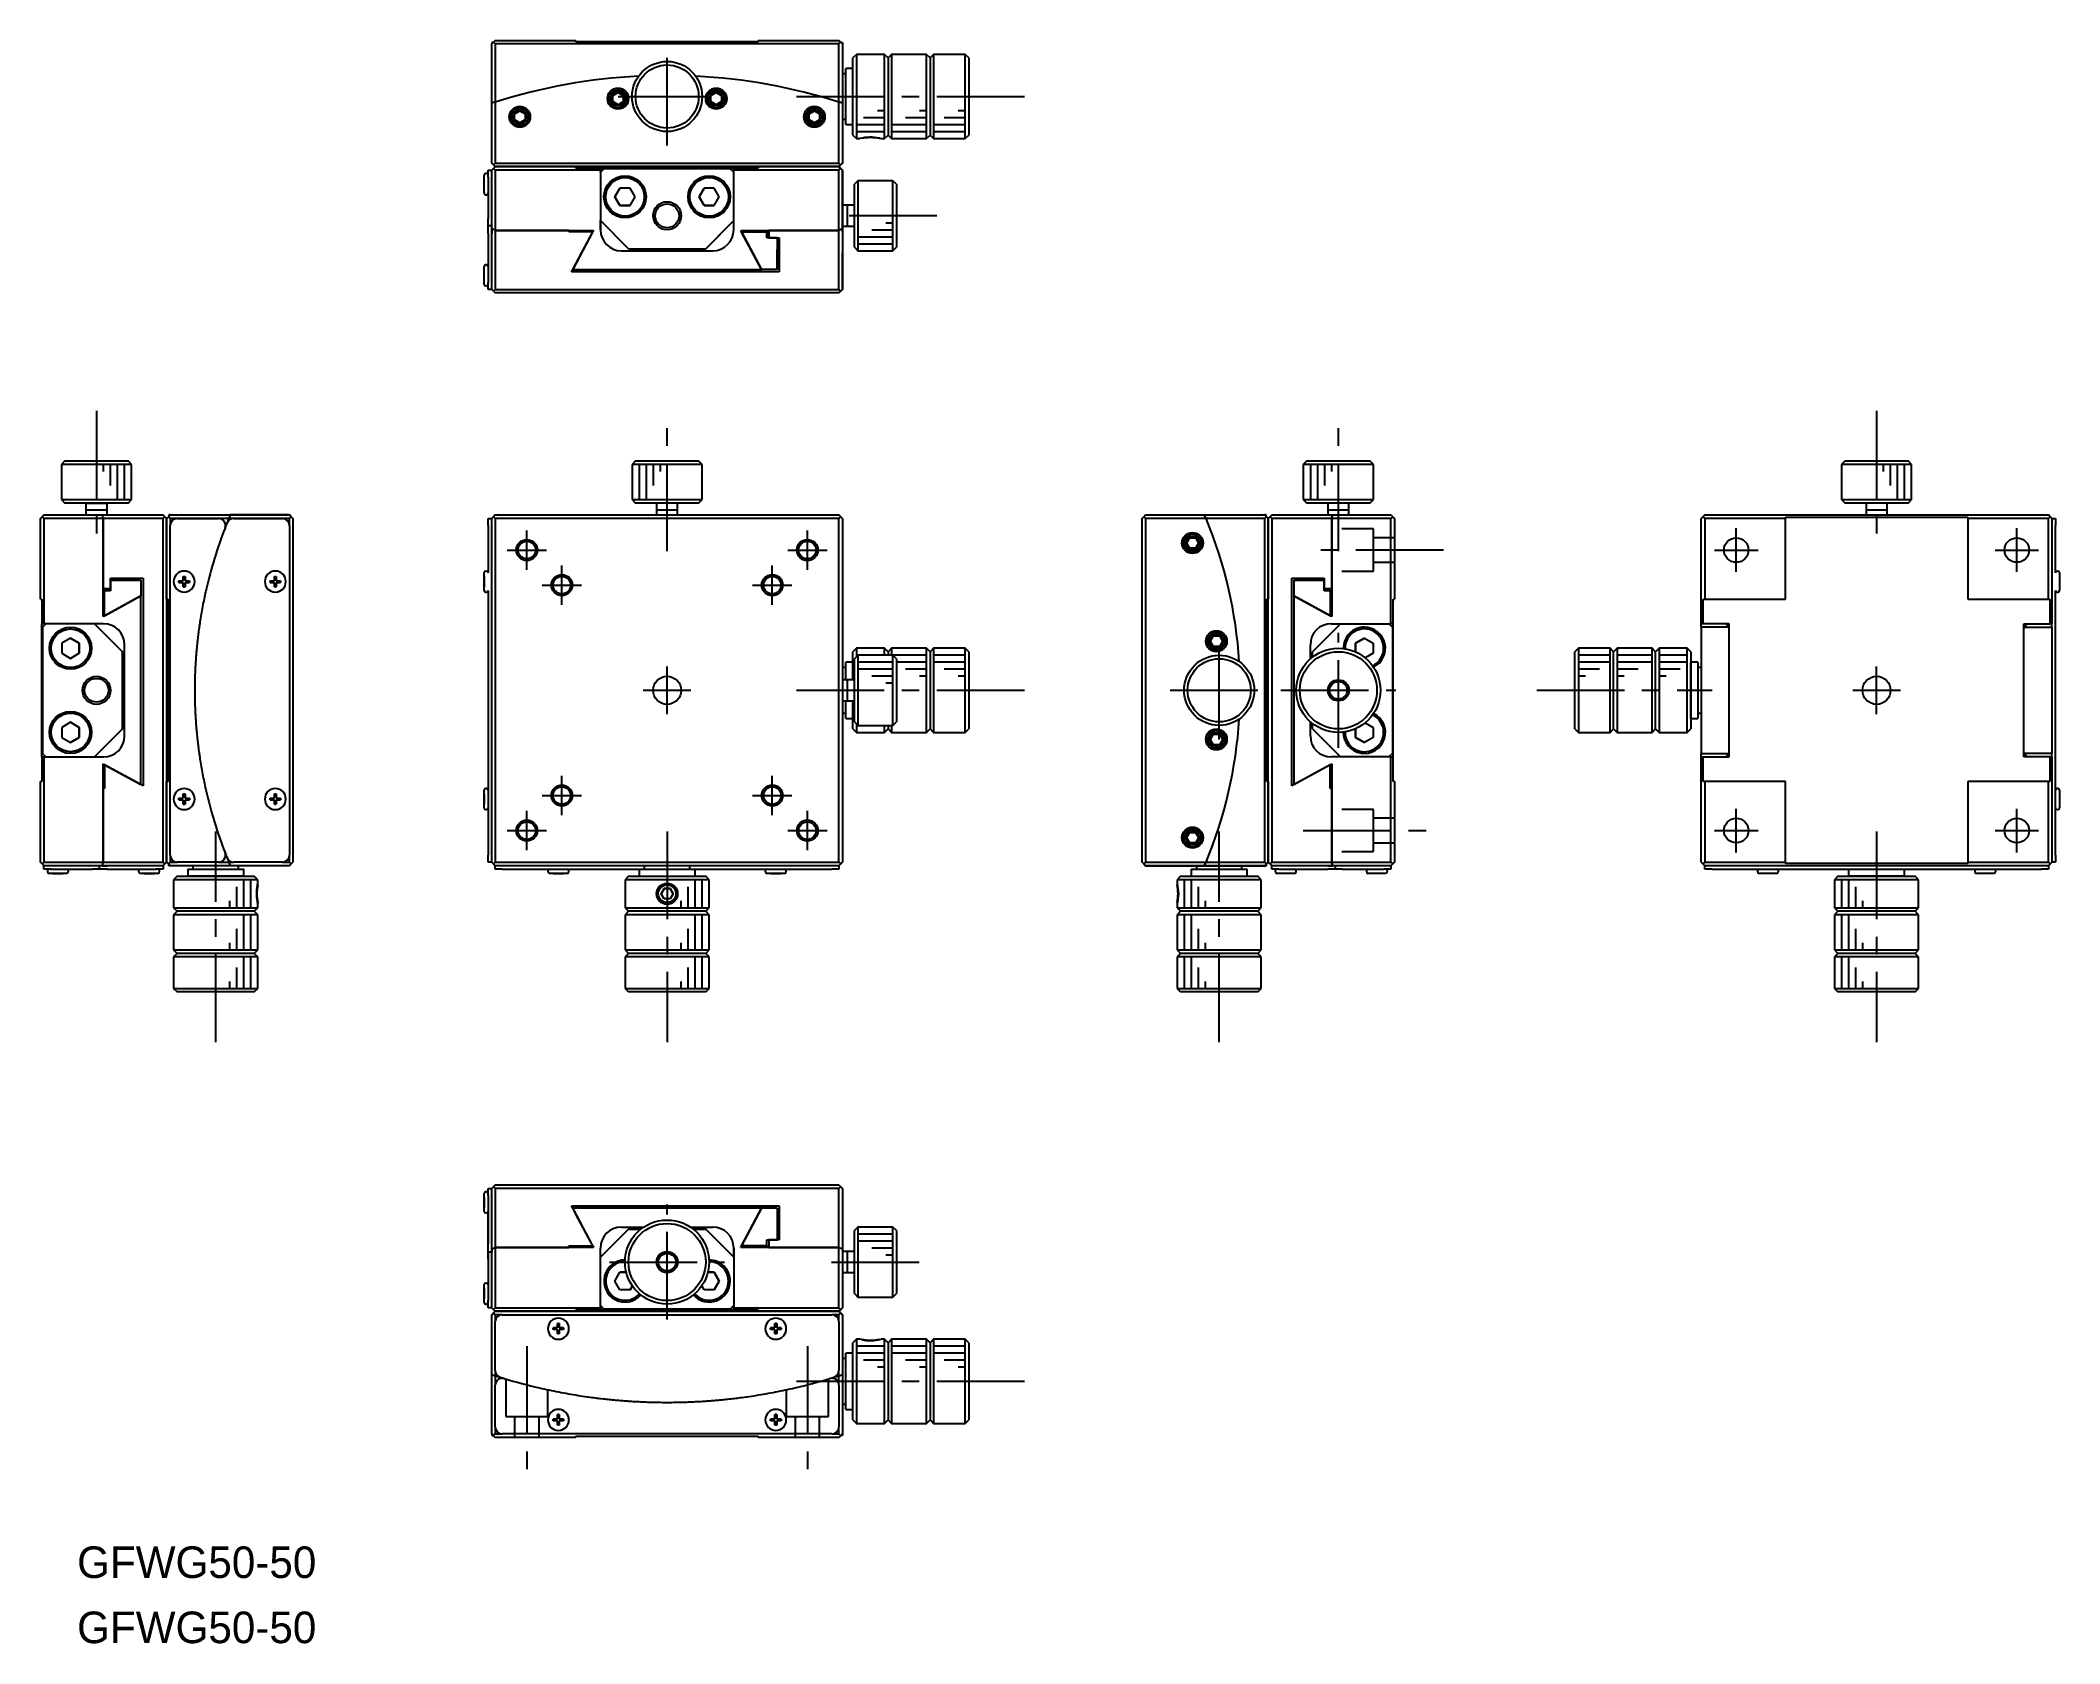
# Model space of a CAD drawing. Extents: x 97 to 385, y -2 to 227.
import ezdxf

# ---------------------------------------------------------------- set-up
doc = ezdxf.new("R2010")
doc.units = 0
doc.header["$LTSCALE"] = 10
doc.linetypes.add('CENTER', pattern=[2, 1.25, -0.25, 0.25, -0.25])
doc.linetypes.add('DASHED', pattern=[3.5, 2, -1.5])
doc.layers.get('0').update_dxf_attribs({"linetype": 'CONTINUOUS'})
doc.layers.add('CENTER', color=1, linetype='CENTER')
doc.styles.get("Standard").update_dxf_attribs({"font": 'FGP教科書体NT-M'})

msp = doc.modelspace()

# ---------------------------------------------------------------- texts
at = {"color": 7}
for p in [(102.035463, 7.494114), (102.035463, -1.794652)]:
    msp.add_text('GFWG50-50', height=4.5, dxfattribs=at).set_placement(p)

# ---------------------------------------------------------------- linework, layer by layer
at = {"color": 7, "linetype": 'CONTINUOUS'}
for p, q in [((161.158019, 226.210245), (161.408019, 226.460245)), ((161.358019, 226.410245), (161.158019, 226.410245)), ((161.158019, 226.410245), (161.158019, 226.210245)), ((161.158019, 217.755687), (161.158019, 226.210245)), ((161.658019, 226.710245), (161.408019, 226.460245)), ((161.408019, 226.460245), (161.658019, 226.210245)), ((161.658019, 226.710245), (173.158019, 226.710245)), ((161.658019, 226.210245), (161.658019, 217.916139)), ((210.658019, 226.210245), (161.658019, 226.210245)), ((173.158019, 226.510245), (173.158019, 226.710245)), ((199.158019, 226.510245), (173.158019, 226.510245)), ((199.158019, 226.710245), (199.158019, 226.510245)), ((199.158019, 226.710245), (210.658019, 226.710245)), ((210.908019, 226.460245), (210.658019, 226.710245)), ((210.658019, 226.210245), (210.908019, 226.460245)), ((210.658019, 217.916139), (210.658019, 226.210245)), ((210.908019, 226.460245), (211.158019, 226.210245)), ((210.958019, 226.410245), (211.158019, 226.410245)), ((211.158019, 226.410245), (211.158019, 226.210245)), ((211.158019, 226.210245), (211.158019, 217.755687)), ((213.158019, 224.710245), (212.658019, 224.210245)), ((213.158019, 224.710245), (213.158019, 212.710245)), ((217.158019, 224.710245), (213.158019, 224.710245)), ((217.158019, 212.710245), (217.158019, 224.710245)), ((217.658019, 224.210245), (217.158019, 224.710245)), ((218.158019, 224.710245), (217.658019, 224.210245)), ((218.158019, 224.710245), (218.158019, 212.710245)), ((223.158019, 224.710245), (218.158019, 224.710245)), ((223.158019, 212.710245), (223.158019, 224.710245)), ((223.658019, 224.210245), (223.158019, 224.710245)), ((224.158019, 224.710245), (223.658019, 224.210245)), ((224.158019, 224.710245), (224.158019, 212.710245)), ((228.658019, 224.710245), (224.158019, 224.710245)), ((228.658019, 212.710245), (228.658019, 224.710245)), ((229.158019, 224.210245), (228.658019, 224.710245)), ((211.658019, 221.960245), (211.158019, 221.960245)), ((211.658019, 214.710245), (211.658019, 222.710245)), ((212.658019, 222.710245), (211.658019, 222.710245)), ((212.658019, 213.210245), (212.658019, 224.210245)), ((217.658019, 224.210245), (217.658019, 213.210245)), ((223.658019, 224.210245), (223.658019, 213.210245)), ((229.158019, 224.210245), (229.158019, 213.210245)), ((178.408019, 218.843258), (179.158019, 219.276271)), ((178.408019, 217.977233), (178.408019, 218.843258)), ((179.158019, 219.276271), (179.908019, 218.843258)), ((179.908019, 218.843258), (179.908019, 217.977233)), ((192.408019, 218.843258), (193.158019, 219.276271)), ((192.408019, 217.977233), (192.408019, 218.843258)), ((193.158019, 219.276271), (193.908019, 218.843258)), ((193.908019, 218.843258), (193.908019, 217.977233)), ((161.158019, 209.210245), (161.158019, 217.755687)), ((161.658019, 217.916139), (161.658019, 209.210245)), ((164.408019, 216.243258), (165.158019, 216.676271)), ((164.408019, 215.377233), (164.408019, 216.243258)), ((165.158019, 216.676271), (165.908019, 216.243258)), ((165.908019, 216.243258), (165.908019, 215.377233)), ((179.158019, 217.54422), (178.408019, 217.977233)), ((178.408019, 217.977233), (179.158019, 217.54422)), ((179.908019, 217.977233), (179.158019, 217.54422)), ((179.158019, 217.54422), (179.908019, 217.977233)), ((193.158019, 217.54422), (192.408019, 217.977233)), ((192.408019, 217.977233), (193.158019, 217.54422)), ((193.908019, 217.977233), (193.158019, 217.54422)), ((193.158019, 217.54422), (193.908019, 217.977233)), ((206.408019, 216.243258), (207.158019, 216.676271)), ((206.408019, 215.377233), (206.408019, 216.243258)), ((207.158019, 216.676271), (207.908019, 216.243258)), ((207.908019, 216.243258), (207.908019, 215.377233)), ((210.658019, 209.210245), (210.658019, 217.916139)), ((211.158019, 217.755687), (211.158019, 209.210245)), ((165.158019, 214.94422), (164.408019, 215.377233)), ((164.408019, 215.377233), (165.158019, 214.94422)), ((165.908019, 215.377233), (165.158019, 214.94422)), ((165.158019, 214.94422), (165.908019, 215.377233)), ((207.158019, 214.94422), (206.408019, 215.377233)), ((206.408019, 215.377233), (207.158019, 214.94422)), ((207.908019, 215.377233), (207.158019, 214.94422)), ((207.158019, 214.94422), (207.908019, 215.377233)), ((211.158019, 215.460245), (211.658019, 215.460245)), ((211.658019, 214.710245), (212.658019, 214.710245)), ((212.658019, 213.210245), (213.158019, 212.710245)), ((217.158019, 212.710245), (217.658019, 213.210245)), ((217.658019, 213.210245), (218.158019, 212.710245)), ((223.158019, 212.710245), (223.658019, 213.210245)), ((223.658019, 213.210245), (224.158019, 212.710245)), ((228.658019, 212.710245), (229.158019, 213.210245)), ((213.158019, 212.710245), (213.658024, 212.710245)), ((213.658024, 212.710245), (213.658318, 212.710245)), ((213.658318, 212.710245), (213.658936, 212.710245)), ((216.658014, 212.710245), (217.158019, 212.710245)), ((218.158019, 212.710245), (223.158019, 212.710245)), ((224.158019, 212.710245), (228.658019, 212.710245)), ((160.058019, 204.960245), (160.058019, 207.460245)), ((160.408019, 207.710245), (160.308019, 207.710245)), ((160.658019, 207.210245), (160.658019, 208.210245)), ((160.658019, 208.210245), (161.158019, 208.210245)), ((161.408019, 208.960245), (161.158019, 209.210245)), ((161.158019, 208.210245), (161.408019, 208.460245)), ((161.158019, 207.210245), (161.158019, 208.210245)), ((161.658019, 209.210245), (161.408019, 208.960245)), ((161.658019, 208.710245), (161.408019, 208.960245)), ((161.408019, 208.460245), (161.658019, 208.710245)), ((161.408019, 208.460245), (161.658019, 208.210245)), ((161.658019, 209.210245), (210.658019, 209.210245)), ((161.658019, 208.710245), (173.158019, 208.710245)), ((173.158019, 208.710245), (161.658019, 208.710245)), ((161.658019, 208.210245), (161.658019, 199.625439)), ((176.658019, 208.210245), (161.658019, 208.210245)), ((173.158019, 208.510245), (173.158019, 208.710245)), ((173.158019, 208.510245), (173.158019, 208.710245)), ((199.158019, 208.710245), (173.158019, 208.710245)), ((176.658019, 208.510245), (173.158019, 208.510245)), ((176.658019, 207.910245), (176.658019, 208.510245)), ((176.658019, 208.510245), (176.658019, 208.210245)), ((176.658019, 208.510245), (195.658019, 208.510245)), ((176.658019, 207.910245), (177.158019, 208.410245)), ((176.658019, 208.210245), (176.658019, 207.910245)), ((176.658019, 207.910245), (176.658019, 201.010245)), ((176.658019, 207.910245), (176.658019, 201.010245)), ((195.158019, 208.410245), (177.158019, 208.410245)), ((195.158019, 208.410245), (195.658019, 207.910245)), ((195.158019, 208.410245), (195.658019, 207.910245)), ((195.658019, 208.210245), (195.658019, 208.510245)), ((199.158019, 208.510245), (195.658019, 208.510245)), ((210.658019, 208.210245), (195.658019, 208.210245)), ((195.658019, 207.910245), (195.658019, 208.210245)), ((195.658019, 201.010245), (195.658019, 207.910245)), ((195.658019, 201.010245), (195.658019, 207.910245)), ((199.158019, 208.710245), (199.158019, 208.510245)), ((199.158019, 208.710245), (210.658019, 208.710245)), ((210.658019, 208.710245), (199.158019, 208.710245)), ((210.908019, 208.960245), (210.658019, 209.210245)), ((210.658019, 208.710245), (210.908019, 208.960245)), ((210.658019, 208.710245), (210.908019, 208.460245)), ((210.858019, 208.510245), (210.658019, 208.710245)), ((210.658019, 208.710245), (210.858019, 208.510245)), ((210.908019, 208.460245), (210.658019, 208.710245)), ((210.658019, 208.210245), (210.908019, 208.460245)), ((210.658019, 199.625439), (210.658019, 208.210245)), ((211.158019, 209.210245), (210.908019, 208.960245)), ((210.908019, 208.460245), (211.158019, 208.210245)), ((211.158019, 208.210245), (210.908019, 208.460245)), ((211.158019, 208.210245), (211.158019, 199.835113)), ((211.158019, 204.710245), (211.158019, 208.210245)), ((160.058019, 206.335245), (160.058019, 206.960245)), ((160.058019, 206.085245), (160.058019, 206.335245)), ((160.058019, 205.460245), (160.058019, 206.085245)), ((160.308019, 204.710245), (160.408019, 204.710245)), ((160.658019, 207.210245), (160.658019, 201.313463)), ((161.158019, 201.313463), (161.158019, 207.210245)), ((161.158019, 201.313463), (161.158019, 207.210245)), ((179.436331, 205.660245), (178.714643, 204.410245)), ((178.714643, 204.410245), (179.436331, 205.660245)), ((180.879706, 205.660245), (179.436331, 205.660245)), ((181.601394, 204.410245), (180.879706, 205.660245)), ((191.436331, 205.660245), (190.714643, 204.410245)), ((190.714643, 204.410245), (191.436331, 205.660245)), ((192.879706, 205.660245), (191.436331, 205.660245)), ((193.601394, 204.410245), (192.879706, 205.660245)), ((211.158019, 199.835113), (211.158019, 204.710245)), ((213.359387, 206.710245), (212.859387, 206.210245)), ((212.859387, 197.210245), (212.859387, 206.210245)), ((213.359387, 206.710245), (213.359387, 196.710245)), ((218.359387, 206.710245), (213.359387, 206.710245)), ((218.359387, 196.710245), (218.359387, 206.710245)), ((218.859387, 206.210245), (218.359387, 206.710245)), ((218.859387, 206.210245), (218.859387, 197.210245)), ((178.714643, 204.410245), (179.436331, 203.160245)), ((179.436331, 203.160245), (178.714643, 204.410245)), ((179.436331, 203.160245), (180.879706, 203.160245)), ((180.879706, 203.160245), (179.436331, 203.160245)), ((180.879706, 203.160245), (181.601394, 204.410245)), ((190.714643, 204.410245), (191.436331, 203.160245)), ((191.436331, 203.160245), (190.714643, 204.410245)), ((191.436331, 203.160245), (192.879706, 203.160245)), ((192.879706, 203.160245), (191.436331, 203.160245)), ((192.879706, 203.160245), (193.601394, 204.410245)), ((211.859387, 203.210245), (211.158038, 203.210245)), ((211.859387, 203.210245), (211.854387, 203.210245)), ((211.859387, 202.770136), (211.859387, 203.21025)), ((212.859387, 203.210245), (211.859387, 203.210245)), ((211.864387, 203.210245), (211.859387, 203.210245)), ((211.859387, 201.710245), (211.859387, 202.770136)), ((211.859387, 200.21024), (211.859387, 201.710245)), ((160.658019, 200.313463), (160.658019, 201.313463)), ((160.658019, 200.091043), (160.658019, 200.326782)), ((160.658019, 200.313463), (161.158019, 200.313463)), ((160.658019, 199.163218), (160.658019, 200.091043)), ((160.658019, 199.163218), (160.658019, 192.210245)), ((161.158019, 199.835113), (161.158019, 201.313463)), ((161.158019, 199.835113), (161.158019, 199.163218)), ((161.158019, 199.163218), (161.158019, 199.835113)), ((161.158019, 192.210245), (161.158019, 199.163218)), ((161.158019, 192.210245), (161.158019, 199.163218)), ((161.658019, 199.625439), (161.658019, 191.210245)), ((172.158019, 199.625439), (161.658019, 199.625439)), ((161.658019, 199.625439), (172.158019, 199.625439)), ((172.158019, 199.408116), (172.158019, 199.625439)), ((172.158019, 199.625439), (172.158019, 199.408116)), ((172.158019, 199.625439), (172.158019, 199.408116)), ((172.158019, 199.625439), (175.66212, 199.625439)), ((175.546138, 199.408116), (172.158019, 199.408116)), ((173.202266, 194.967989), (175.546138, 199.408116)), ((175.536717, 199.389415), (173.202667, 194.967779)), ((175.593452, 199.496214), (175.536717, 199.389415)), ((175.546138, 199.625439), (175.546138, 199.408116)), ((175.66212, 199.625439), (175.593452, 199.496214)), ((180.658019, 197.010245), (176.658019, 201.010245)), ((176.658019, 201.010245), (176.658019, 199.710245)), ((176.658019, 199.710245), (176.658019, 201.010245)), ((195.658019, 201.010245), (191.658019, 197.010245)), ((191.658019, 197.010245), (195.158019, 200.510245)), ((195.658019, 201.010245), (195.158019, 200.510245)), ((195.658019, 199.710245), (195.658019, 201.010245)), ((196.663917, 199.625439), (200.658019, 199.625439)), ((196.732472, 199.496428), (196.663917, 199.625439)), ((196.78932, 199.389415), (196.732472, 199.496428)), ((196.779387, 199.625439), (196.779387, 199.408116)), ((196.779387, 199.408116), (199.608403, 194.041381)), ((196.779387, 199.408116), (200.359387, 199.408116)), ((199.608403, 194.041381), (196.78932, 199.389415)), ((200.359387, 199.625439), (200.359387, 198.537575)), ((200.359387, 199.625439), (200.359387, 199.408116)), ((200.359387, 198.537575), (200.359387, 199.408116)), ((210.658019, 199.625439), (200.658019, 199.625439)), ((200.658019, 199.625439), (200.658019, 198.537575)), ((200.658019, 199.625439), (210.658019, 199.625439)), ((210.658019, 191.210245), (210.658019, 199.625439)), ((211.158019, 199.835113), (211.158019, 191.210245)), ((211.158019, 199.41024), (211.158019, 199.81025)), ((211.158038, 200.210245), (211.864387, 200.210245)), ((211.854387, 200.210245), (212.859387, 200.210245)), ((179.658019, 196.710245), (192.658019, 196.710245)), ((180.658019, 197.010245), (191.658019, 197.010245)), ((200.658019, 198.537575), (200.359387, 198.537575)), ((201.859387, 198.537575), (200.658019, 198.537575)), ((200.658019, 198.537575), (201.859387, 198.537575)), ((201.859387, 198.537575), (201.859387, 194.041381)), ((201.859387, 198.537575), (202.158019, 198.537575)), ((201.859387, 194.041381), (201.859387, 196.910245)), ((201.859387, 196.910245), (202.109387, 196.660245)), ((202.109387, 196.660245), (202.158019, 196.611614)), ((202.158019, 198.537575), (202.158019, 193.709868)), ((211.158019, 191.210245), (211.158019, 196.41025)), ((212.859387, 197.210245), (213.359387, 196.710245)), ((213.359387, 196.710245), (218.359387, 196.710245)), ((218.359387, 196.710245), (218.859387, 197.210245)), ((160.058019, 191.960245), (160.058019, 194.460245)), ((160.058019, 193.335245), (160.058019, 193.960245)), ((160.058019, 193.085245), (160.058019, 193.335245)), ((160.058019, 192.460245), (160.058019, 193.085245)), ((160.408019, 194.710245), (160.308019, 194.710245)), ((172.543917, 193.709868), (172.670934, 193.953015)), ((202.158019, 193.709868), (172.543917, 193.709868)), ((172.670934, 193.953015), (172.717398, 194.041909)), ((172.717398, 194.041909), (172.760943, 194.125194)), ((173.202667, 194.967779), (172.717634, 194.041381)), ((172.717634, 194.041381), (199.608403, 194.041381)), ((172.760943, 194.125194), (173.202266, 194.967989)), ((201.859387, 194.041381), (199.608403, 194.041381)), ((160.308019, 191.710245), (160.408019, 191.710245)), ((160.658019, 191.210245), (160.658019, 192.210245)), ((161.158019, 191.210245), (160.658019, 191.210245)), ((161.158019, 191.210245), (161.158019, 192.210245)), ((161.408019, 190.960245), (161.158019, 191.210245)), ((161.658019, 191.210245), (161.408019, 190.960245)), ((161.408019, 190.960245), (161.658019, 190.710245)), ((161.658019, 191.210245), (210.658019, 191.210245)), ((210.658019, 190.710245), (161.658019, 190.710245)), ((210.908019, 190.960245), (210.658019, 191.210245)), ((210.658019, 190.710245), (210.908019, 190.960245)), ((210.658019, 190.710245), (210.908019, 190.960245)), ((211.158019, 191.210245), (210.908019, 190.960245)), ((210.908019, 190.960245), (211.158019, 191.210245)), ((100.299561, 166.752472), (99.799561, 166.252472)), ((109.799561, 166.252472), (99.799561, 166.252472)), ((99.799561, 166.252472), (99.799561, 161.252472)), ((100.299561, 166.752472), (109.299561, 166.752472)), ((109.799561, 166.252472), (109.299561, 166.752472)), ((109.799561, 161.252472), (109.799561, 166.252472)), ((181.658019, 166.752472), (181.158019, 166.252472)), ((191.158019, 166.252472), (181.158019, 166.252472)), ((181.158019, 166.252472), (181.158019, 161.252472)), ((181.658019, 166.752472), (190.658019, 166.752472)), ((191.158019, 166.252472), (190.658019, 166.752472)), ((191.158019, 161.252472), (191.158019, 166.252472)), ((277.374806, 166.752472), (276.874806, 166.252472)), ((276.874806, 166.252472), (276.874806, 161.252472)), ((286.874806, 166.252472), (276.874806, 166.252472)), ((277.374806, 166.752472), (286.374806, 166.752472)), ((277.374806, 166.752472), (286.374806, 166.752472)), ((286.874806, 166.252472), (286.374806, 166.752472)), ((286.874806, 161.252472), (286.874806, 166.252472)), ((354.108261, 166.752472), (353.608261, 166.252472)), ((358.608261, 166.252472), (353.608261, 166.252472)), ((353.608261, 166.252472), (353.608261, 161.252472)), ((354.108261, 166.752472), (358.608261, 166.752472)), ((358.608261, 166.752472), (363.108261, 166.752472)), ((363.608261, 166.252472), (358.608261, 166.252472)), ((363.608261, 166.252472), (363.108261, 166.752472)), ((363.608261, 161.252472), (363.608261, 166.252472)), ((99.799561, 161.252472), (109.799561, 161.252472)), ((99.799561, 161.252472), (100.299561, 160.752472)), ((109.299561, 160.752472), (109.799561, 161.252472)), ((181.158019, 161.252472), (186.158019, 161.252472)), ((181.158019, 161.252472), (181.658019, 160.752472)), ((186.158019, 161.252472), (191.158019, 161.252472)), ((190.658019, 160.752472), (191.158019, 161.252472)), ((276.874806, 161.252472), (277.374806, 160.752472)), ((276.874806, 161.252472), (286.874806, 161.252472)), ((286.374806, 160.752472), (286.874806, 161.252472)), ((353.608261, 161.252472), (363.608261, 161.252472)), ((353.608261, 161.252472), (354.108261, 160.752472)), ((363.108261, 160.752472), (363.608261, 161.252472)), ((96.799561, 158.551103), (97.049561, 158.801103)), ((96.799561, 147.051103), (96.799561, 158.551103)), ((97.049561, 158.801103), (97.299561, 159.051103)), ((97.299561, 158.551103), (97.049561, 158.801103)), ((97.299561, 159.051103), (105.593667, 159.051103)), ((97.299561, 158.551103), (97.299561, 143.551103)), ((105.754119, 158.551103), (97.299561, 158.551103)), ((103.299561, 160.752472), (100.299561, 160.752472)), ((109.299561, 160.752472), (100.299561, 160.752472)), ((103.73967, 159.752472), (103.299556, 159.752472)), ((106.299561, 160.752472), (103.299561, 160.752472)), ((103.299561, 160.752472), (106.299561, 160.752472)), ((103.299561, 160.752472), (103.299561, 159.752472)), ((103.299561, 159.757472), (103.299561, 159.752472)), ((103.299561, 159.752472), (103.299561, 159.051123)), ((103.299561, 159.752472), (103.299561, 159.747472)), ((104.719558, 159.752472), (103.73967, 159.752472)), ((105.860997, 159.752472), (104.719558, 159.752472)), ((105.593667, 159.051103), (114.299561, 159.051103)), ((105.754119, 158.551103), (105.754119, 148.551103)), ((114.299561, 158.551103), (105.754119, 158.551103)), ((105.754119, 148.551103), (105.754119, 158.551103)), ((106.299566, 159.752472), (105.860997, 159.752472)), ((109.299561, 160.752472), (106.299561, 160.752472)), ((106.299561, 159.752472), (106.299561, 160.752472)), ((106.299561, 159.752472), (106.299561, 159.757472)), ((106.299561, 159.051123), (106.299561, 159.752472)), ((106.299561, 159.747472), (106.299561, 159.752472)), ((114.299561, 159.051103), (114.549561, 158.801103)), ((114.549561, 158.801103), (114.299561, 158.551103)), ((114.299561, 109.551103), (114.299561, 158.551103)), ((114.799561, 158.551103), (114.549561, 158.801103)), ((115.049561, 158.801103), (114.799561, 158.551103)), ((114.999561, 158.751103), (114.799561, 158.551103)), ((114.799561, 147.051103), (114.799561, 158.551103)), ((114.799561, 158.551103), (114.799561, 147.051103)), ((114.999561, 158.751103), (115.299561, 159.051103)), ((115.049561, 158.801103), (115.299561, 159.051103)), ((115.299561, 158.551103), (115.049561, 158.801103)), ((115.299561, 159.051103), (115.099561, 159.051103)), ((115.099561, 159.051103), (115.299561, 159.051103)), ((115.099561, 159.051103), (115.099561, 158.851103)), ((115.299561, 159.051103), (123.884367, 159.051103)), ((115.299561, 159.051103), (115.599561, 159.051103)), ((116.299561, 158.551103), (115.299561, 158.551103)), ((115.299561, 158.551103), (115.299561, 157.551103)), ((115.599561, 159.051103), (122.499561, 159.051103)), ((116.299561, 158.551103), (122.196343, 158.551103)), ((122.196343, 158.551103), (116.299561, 158.551103)), ((123.674693, 158.551103), (122.196343, 158.551103)), ((122.499561, 159.051103), (123.799561, 159.051103)), ((124.346588, 158.551103), (123.674693, 158.551103)), ((123.884367, 159.051103), (132.299561, 159.051103)), ((124.10169, 159.051103), (123.884367, 159.051103)), ((126.497708, 159.051103), (124.10169, 159.051103)), ((124.346588, 158.551103), (131.299561, 158.551103)), ((131.299561, 158.551103), (124.346588, 158.551103)), ((129.467897, 159.051103), (126.497708, 159.051103)), ((129.556791, 159.051103), (129.467897, 159.051103)), ((129.468425, 159.051103), (129.799938, 159.051103)), ((132.299561, 159.051103), (129.468425, 159.051103)), ((129.799938, 159.051103), (129.556791, 159.051103)), ((132.299561, 158.551103), (131.299561, 158.551103)), ((132.299561, 159.051103), (132.549561, 158.801103)), ((132.549561, 158.801103), (132.299561, 159.051103)), ((132.549561, 158.801103), (132.299561, 158.551103)), ((132.299561, 157.551103), (132.299561, 158.551103)), ((132.549561, 158.801103), (132.799561, 158.551103)), ((132.799561, 158.551103), (132.549561, 158.801103)), ((132.799561, 158.551103), (132.799561, 109.551103)), ((160.658019, 157.551103), (160.658019, 158.551103)), ((160.658019, 158.551103), (161.158019, 158.551103)), ((161.408019, 158.801103), (161.158019, 158.551103)), ((161.158019, 157.551103), (161.158019, 158.551103)), ((161.658019, 159.051103), (161.408019, 158.801103)), ((161.408019, 158.801103), (161.658019, 158.551103)), ((161.658019, 159.051103), (184.658019, 159.051103)), ((161.658019, 158.551103), (161.658019, 109.551103)), ((210.658019, 158.551103), (161.658019, 158.551103)), ((186.158019, 160.752472), (181.658019, 160.752472)), ((187.658024, 159.752472), (184.658014, 159.752472)), ((184.658019, 160.752472), (184.658019, 159.752472)), ((184.658019, 159.757472), (184.658019, 159.752472)), ((184.658019, 159.752472), (184.658019, 159.747472)), ((184.658019, 159.752472), (184.658019, 159.051103)), ((184.658019, 159.051103), (210.658019, 159.051103)), ((190.658019, 160.752472), (186.158019, 160.752472)), ((187.658019, 159.752472), (187.658019, 160.752472)), ((187.658019, 159.752472), (187.658019, 159.757472)), ((187.658019, 159.747472), (187.658019, 159.752472)), ((187.658019, 159.051103), (187.658019, 159.752472)), ((210.908019, 158.801103), (210.658019, 159.051103)), ((210.658019, 158.551103), (210.908019, 158.801103)), ((210.658019, 109.551103), (210.658019, 158.551103)), ((211.158019, 158.551103), (210.908019, 158.801103)), ((211.158019, 158.551103), (211.158019, 156.551098)), ((253.874806, 158.551103), (254.124806, 158.801103)), ((253.874806, 109.551103), (253.874806, 158.551103)), ((254.124806, 158.801103), (254.374806, 159.051103)), ((254.374806, 158.551103), (254.124806, 158.801103)), ((254.374806, 159.051103), (262.789999, 159.051103)), ((254.374806, 158.551103), (254.374806, 109.551103)), ((262.999674, 158.551103), (254.374806, 158.551103)), ((262.789999, 159.051103), (271.374806, 159.051103)), ((271.374806, 158.551103), (262.999674, 158.551103)), ((271.374806, 159.051103), (271.624806, 158.801103)), ((271.574806, 159.051103), (271.374806, 159.051103)), ((271.624806, 158.801103), (271.374806, 158.551103)), ((271.374806, 109.551103), (271.374806, 158.551103)), ((271.574806, 158.851103), (271.574806, 159.051103)), ((271.874806, 158.551103), (271.624806, 158.801103)), ((271.874806, 158.551103), (272.124806, 158.801103)), ((271.874806, 158.551103), (271.874806, 147.051103)), ((271.874806, 147.051103), (271.874806, 158.551103)), ((272.124806, 158.801103), (272.374806, 159.051103)), ((272.374806, 158.551103), (272.124806, 158.801103)), ((272.374806, 159.051103), (281.080699, 159.051103)), ((280.920247, 158.551103), (272.374806, 158.551103)), ((272.374806, 158.551103), (272.374806, 109.551103)), ((286.374806, 160.752472), (277.374806, 160.752472)), ((280.376857, 159.752472), (280.374801, 159.752472)), ((280.374806, 160.752472), (280.374806, 159.752472)), ((280.374806, 159.757472), (280.374806, 159.752472)), ((280.374806, 159.752472), (280.374806, 159.747472)), ((280.374806, 159.752472), (280.374806, 159.051123)), ((280.76394, 159.752472), (280.376857, 159.752472)), ((281.874806, 159.752472), (280.76394, 159.752472)), ((280.920247, 148.551103), (280.920247, 158.551103)), ((280.920247, 158.551103), (280.920247, 148.551103)), ((289.374806, 158.551103), (280.920247, 158.551103)), ((281.080699, 159.051103), (289.374806, 159.051103)), ((283.374811, 159.752472), (281.874806, 159.752472)), ((283.374806, 159.752472), (283.374806, 160.752472)), ((283.374806, 159.752472), (283.374806, 159.757472)), ((283.374806, 159.747472), (283.374806, 159.752472)), ((283.374806, 159.051123), (283.374806, 159.752472)), ((289.374806, 159.051103), (289.624806, 158.801103)), ((289.624806, 158.801103), (289.374806, 158.551103)), ((289.374806, 143.551103), (289.374806, 158.551103)), ((289.624806, 158.801103), (289.874806, 158.551103)), ((289.874806, 158.551103), (289.874806, 147.051103)), ((333.858261, 158.801103), (333.608261, 158.551103)), ((333.608261, 143.551103), (333.608261, 158.551103)), ((334.108261, 159.051103), (333.858261, 158.801103)), ((333.858261, 158.801103), (334.108261, 158.551103)), ((334.108261, 159.051103), (383.108261, 159.051103)), ((334.108261, 158.551103), (334.108261, 147.051103)), ((345.608261, 158.551103), (334.108261, 158.551103)), ((345.608261, 158.751103), (371.608261, 158.751103)), ((345.608261, 158.551103), (345.608261, 158.751103)), ((345.608261, 147.051103), (345.608261, 158.551103)), ((363.108261, 160.752472), (354.108261, 160.752472)), ((360.108266, 159.752472), (357.108256, 159.752472)), ((357.108261, 160.752472), (357.108261, 159.752472)), ((357.108261, 159.757472), (357.108261, 159.752472)), ((357.108261, 159.752472), (357.108261, 159.747472)), ((357.108261, 159.752472), (357.108261, 159.051103)), ((360.108261, 159.752472), (360.108261, 160.752472)), ((360.108261, 159.752472), (360.108261, 159.757472)), ((360.108261, 159.747472), (360.108261, 159.752472)), ((360.108261, 159.051103), (360.108261, 159.752472)), ((371.608261, 158.751103), (371.608261, 158.551103)), ((383.108261, 158.551103), (371.608261, 158.551103)), ((371.608261, 158.551103), (371.608261, 147.051103)), ((383.358261, 158.801103), (383.108261, 159.051103)), ((383.108261, 158.551103), (383.358261, 158.801103)), ((383.108261, 147.051103), (383.108261, 158.551103)), ((383.608261, 158.551103), (383.358261, 158.801103)), ((383.608261, 158.551103), (384.108261, 158.551103)), ((383.608261, 158.551103), (383.608261, 143.551103)), ((384.108261, 158.551103), (384.108261, 157.551103)), ((115.299561, 110.551103), (115.299561, 157.551103)), ((132.299561, 157.551103), (132.299561, 110.551103)), ((160.658019, 157.551103), (160.658019, 150.801103)), ((161.158019, 110.551103), (161.158019, 157.551103)), ((161.158019, 110.551103), (161.158019, 157.551103)), ((211.158019, 156.551098), (211.158019, 142.551098)), ((260.20878, 155.051103), (260.641793, 155.801103)), ((260.641793, 155.801103), (260.20878, 155.051103)), ((260.641793, 155.801103), (261.507819, 155.801103)), ((261.507819, 155.801103), (260.641793, 155.801103)), ((261.507819, 155.801103), (261.940831, 155.051103)), ((384.108261, 150.801103), (384.108261, 157.551103)), ((260.641793, 154.301103), (260.20878, 155.051103)), ((260.20878, 155.051103), (260.641793, 154.301103)), ((261.507819, 154.301103), (260.641793, 154.301103)), ((261.940831, 155.051103), (261.507819, 154.301103)), ((106.80614, 150.051103), (111.452802, 150.051103)), ((106.80614, 149.752472), (106.80614, 150.051103)), ((106.80614, 149.752472), (106.80614, 148.551103)), ((106.80614, 149.752472), (111.134995, 149.752472)), ((106.80614, 148.551103), (106.80614, 149.752472)), ((108.699561, 149.752472), (108.949561, 150.002472)), ((108.949561, 150.002472), (108.998192, 150.051103)), ((111.134995, 149.752472), (111.134995, 147.501488)), ((111.452802, 150.051103), (111.452802, 120.437002)), ((117.174561, 150.301103), (117.424561, 150.301103)), ((117.174561, 149.676103), (117.174561, 150.301103)), ((117.424561, 150.301103), (117.424561, 149.676103)), ((117.424561, 149.676103), (117.424561, 150.301103)), ((130.174561, 150.301103), (130.424561, 150.301103)), ((130.174561, 149.676103), (130.174561, 150.301103)), ((130.424561, 150.301103), (130.424561, 149.676103)), ((130.424561, 149.676103), (130.424561, 150.301103)), ((160.058019, 149.676103), (160.058019, 150.801103)), ((160.058019, 148.301103), (160.058019, 150.801103)), ((160.058019, 150.301103), (160.058019, 149.676103)), ((160.058019, 149.676103), (160.058019, 150.301103)), ((160.408019, 151.051103), (160.308019, 151.051103)), ((275.221565, 150.051103), (279.868227, 150.051103)), ((275.221565, 120.437002), (275.221565, 150.051103)), ((275.539372, 149.752472), (279.868227, 149.752472)), ((275.539372, 149.752472), (275.539372, 147.501488)), ((277.676174, 150.051103), (277.724806, 150.002472)), ((277.724806, 150.002472), (277.974806, 149.752472)), ((279.868227, 150.051103), (279.868227, 149.752472)), ((279.868227, 148.551103), (279.868227, 149.752472)), ((279.868227, 149.752472), (279.868227, 148.551103)), ((384.458261, 151.051103), (384.358261, 151.051103)), ((384.708261, 150.801103), (384.708261, 148.301103)), ((384.708261, 150.301103), (384.708261, 149.676103)), ((96.799561, 147.051103), (96.999561, 147.051103)), ((96.999561, 147.051103), (96.999561, 143.551103)), ((105.754119, 148.551103), (106.80614, 148.551103)), ((105.754119, 144.557002), (105.754119, 148.551103)), ((105.754119, 148.252472), (105.964412, 148.252472)), ((106.80614, 148.252472), (105.964412, 148.252472)), ((105.964412, 144.672472), (105.964412, 148.252472)), ((106.03485, 144.711142), (111.134995, 147.501488)), ((111.134995, 147.501488), (106.03485, 144.711142)), ((106.80614, 148.551103), (106.80614, 148.252472)), ((111.134995, 120.610719), (111.134995, 147.501488)), ((114.799561, 147.051103), (114.999561, 147.051103)), ((114.799561, 147.051103), (114.799561, 121.051103)), ((114.999561, 147.051103), (114.999561, 121.051103)), ((116.549561, 149.676103), (117.174561, 149.676103)), ((116.549561, 149.426103), (116.549561, 149.676103)), ((117.174561, 149.426103), (116.549561, 149.426103)), ((116.549561, 149.426103), (117.174561, 149.426103)), ((117.174561, 148.801103), (117.174561, 149.426103)), ((117.424561, 148.801103), (117.174561, 148.801103)), ((117.174561, 148.801103), (117.424561, 148.801103)), ((117.424561, 149.676103), (118.049561, 149.676103)), ((117.424561, 149.426103), (117.424561, 148.801103)), ((118.049561, 149.426103), (117.424561, 149.426103)), ((117.424561, 149.426103), (118.049561, 149.426103)), ((117.424561, 148.801103), (117.424561, 149.426103)), ((118.049561, 149.676103), (118.049561, 149.426103)), ((118.049561, 149.426103), (118.049561, 149.676103)), ((129.549561, 149.676103), (130.174561, 149.676103)), ((129.549561, 149.426103), (129.549561, 149.676103)), ((130.174561, 149.426103), (129.549561, 149.426103)), ((129.549561, 149.426103), (130.174561, 149.426103)), ((130.174561, 148.801103), (130.174561, 149.426103)), ((130.424561, 148.801103), (130.174561, 148.801103)), ((130.174561, 148.801103), (130.424561, 148.801103)), ((130.424561, 149.676103), (131.049561, 149.676103)), ((130.424561, 149.426103), (130.424561, 148.801103)), ((131.049561, 149.426103), (130.424561, 149.426103)), ((130.424561, 149.426103), (131.049561, 149.426103)), ((130.424561, 148.801103), (130.424561, 149.426103)), ((131.049561, 149.676103), (131.049561, 149.426103)), ((131.049561, 149.426103), (131.049561, 149.676103)), ((160.058019, 149.426103), (160.058019, 149.676103)), ((160.058019, 149.426103), (160.058019, 149.676103)), ((160.058019, 149.676103), (160.058019, 149.426103)), ((160.058019, 148.301103), (160.058019, 149.426103)), ((160.058019, 148.801103), (160.058019, 149.426103)), ((160.058019, 149.426103), (160.058019, 148.801103)), ((160.308019, 148.051103), (160.408019, 148.051103)), ((160.658019, 148.301103), (160.658019, 110.551103)), ((271.674806, 147.051103), (271.874806, 147.051103)), ((271.674806, 121.051103), (271.674806, 147.051103)), ((271.874806, 147.051103), (271.674806, 147.051103)), ((271.874806, 121.051103), (271.874806, 147.051103)), ((275.539372, 147.501488), (280.639516, 144.711142)), ((275.539372, 147.501488), (275.539372, 120.610719)), ((280.639516, 144.711142), (275.539372, 147.501488)), ((279.868227, 148.252472), (279.868227, 148.551103)), ((279.868227, 148.551103), (280.920247, 148.551103)), ((280.709954, 148.252472), (279.868227, 148.252472)), ((280.709954, 148.252472), (280.709954, 144.672472)), ((280.709954, 148.252472), (280.920247, 148.252472)), ((280.920247, 148.551103), (280.920247, 144.557002)), ((289.674806, 147.051103), (289.874806, 147.051103)), ((289.674806, 143.551103), (289.674806, 147.051103)), ((333.908261, 147.051103), (334.108261, 147.051103)), ((333.908261, 143.551103), (333.908261, 147.051103)), ((334.108261, 147.051103), (345.608261, 147.051103)), ((371.608261, 147.051103), (383.108261, 147.051103)), ((383.108261, 147.051103), (383.308261, 147.051103)), ((383.308261, 147.051103), (383.308261, 143.551103)), ((384.108261, 110.551103), (384.108261, 148.301103)), ((384.358261, 148.051103), (384.458261, 148.051103)), ((384.708261, 149.676103), (384.708261, 149.426103)), ((384.708261, 149.426103), (384.708261, 148.801103)), ((105.754119, 144.672472), (105.964412, 144.672472)), ((105.884011, 144.628328), (105.754119, 144.557002)), ((105.954193, 144.666861), (105.884011, 144.628328)), ((106.03485, 144.711142), (105.954193, 144.666861)), ((105.964412, 144.672472), (106.03485, 144.711142)), ((280.639516, 144.711142), (280.709954, 144.672472)), ((280.751019, 144.649926), (280.639516, 144.711142)), ((280.709954, 144.672472), (280.920247, 144.672472)), ((280.920247, 144.557002), (280.751019, 144.649926)), ((97.299561, 143.551103), (96.999561, 143.551103)), ((96.999561, 124.551103), (96.999561, 143.551103)), ((97.099561, 143.051103), (97.599561, 143.551103)), ((97.099561, 143.051103), (97.099561, 125.051103)), ((97.599561, 143.551103), (97.299561, 143.551103)), ((104.499561, 143.551103), (97.599561, 143.551103)), ((104.499561, 143.551103), (97.599561, 143.551103)), ((101.099561, 141.494479), (99.849561, 140.772791)), ((102.349561, 140.772791), (101.099561, 141.494479)), ((101.099561, 141.494479), (102.349561, 140.772791)), ((104.499561, 143.551103), (108.499561, 139.551103)), ((105.799561, 143.551103), (104.499561, 143.551103)), ((211.158019, 142.551098), (211.158019, 135.551103)), ((263.60878, 141.051103), (264.041793, 141.801103)), ((264.041793, 141.801103), (263.60878, 141.051103)), ((264.041793, 141.801103), (264.907819, 141.801103)), ((264.907819, 141.801103), (264.041793, 141.801103)), ((264.907819, 141.801103), (265.340831, 141.051103)), ((282.174806, 143.551103), (278.174806, 139.551103)), ((280.874806, 143.551103), (282.174806, 143.551103)), ((282.174806, 143.551103), (289.074806, 143.551103)), ((282.174806, 143.551103), (289.074806, 143.551103)), ((284.324806, 140.772791), (285.574806, 141.494479)), ((285.574806, 141.494479), (284.324806, 140.772791)), ((285.574806, 141.494479), (286.824806, 140.772791)), ((289.574806, 143.051103), (289.074806, 143.551103)), ((289.074806, 143.551103), (289.374806, 143.551103)), ((289.674806, 143.551103), (289.374806, 143.551103)), ((289.574806, 143.051103), (289.574806, 125.051103)), ((289.674806, 124.551103), (289.674806, 143.551103)), ((333.608261, 143.051103), (333.608261, 143.551103)), ((333.908261, 143.551103), (333.608261, 143.551103)), ((337.608261, 143.051103), (333.608261, 143.051103)), ((333.608261, 143.051103), (333.608261, 125.051103)), ((337.608261, 143.551103), (333.908261, 143.551103)), ((337.608261, 143.051103), (337.108261, 143.551103)), ((337.608261, 141.301103), (337.608261, 143.551103)), ((337.608261, 138.801103), (337.608261, 141.301103)), ((379.608261, 143.051103), (380.108261, 143.551103)), ((379.608261, 143.551103), (383.308261, 143.551103)), ((379.608261, 141.301103), (379.608261, 143.551103)), ((379.608261, 143.051103), (383.608261, 143.051103)), ((379.608261, 138.801103), (379.608261, 141.301103)), ((383.608261, 143.551103), (383.308261, 143.551103)), ((383.608261, 143.051103), (383.608261, 143.551103)), ((383.608261, 143.051103), (383.608261, 125.051103)), ((99.849561, 140.772791), (99.849561, 139.329416)), ((99.849561, 139.329416), (101.099561, 138.607728)), ((101.099561, 138.607728), (102.349561, 139.329416)), ((102.349561, 139.329416), (101.099561, 138.607728)), ((102.349561, 139.329416), (102.349561, 140.772791)), ((102.349561, 140.772791), (102.349561, 139.329416)), ((108.499561, 128.551103), (108.499561, 139.551103)), ((108.799561, 127.551103), (108.799561, 140.551103)), ((213.158019, 140.051103), (212.658019, 139.551103)), ((212.658019, 135.551103), (212.658019, 139.551103)), ((213.359387, 139.051103), (212.859387, 138.551103)), ((212.859387, 134.051103), (212.859387, 138.551103)), ((213.158019, 140.051103), (213.158019, 138.849735)), ((217.158019, 140.051103), (213.158019, 140.051103)), ((213.359387, 139.051103), (213.359387, 134.051103)), ((218.359387, 139.051103), (213.359387, 139.051103)), ((217.158019, 139.051103), (217.158019, 140.051103)), ((217.658019, 139.551103), (217.158019, 140.051103)), ((218.158019, 140.051103), (217.658019, 139.551103)), ((217.658019, 139.551103), (217.658019, 139.051103)), ((218.158019, 140.051103), (218.158019, 139.051103)), ((223.158019, 140.051103), (218.158019, 140.051103)), ((218.359387, 129.051103), (218.359387, 139.051103)), ((218.859387, 138.551103), (218.359387, 139.051103)), ((218.859387, 138.551103), (218.859387, 129.551103)), ((223.158019, 134.051103), (223.158019, 140.051103)), ((223.658019, 139.551103), (223.158019, 140.051103)), ((224.158019, 140.051103), (223.658019, 139.551103)), ((223.658019, 139.551103), (223.658019, 128.551103)), ((224.158019, 140.051103), (224.158019, 128.051103)), ((228.658019, 140.051103), (224.158019, 140.051103)), ((228.658019, 128.051103), (228.658019, 140.051103)), ((229.158019, 139.551103), (228.658019, 140.051103)), ((229.158019, 139.551103), (229.158019, 128.551103)), ((229.158019, 139.551103), (229.158019, 135.551098)), ((264.041793, 140.301103), (263.60878, 141.051103)), ((263.60878, 141.051103), (264.041793, 140.301103)), ((264.907819, 140.301103), (264.041793, 140.301103)), ((265.340831, 141.051103), (264.907819, 140.301103)), ((277.874806, 138.523239), (277.874806, 140.551103)), ((278.174806, 138.77445), (278.174806, 139.551103)), ((284.324806, 139.528101), (284.324806, 140.772791)), ((284.324806, 140.772791), (284.324806, 139.528101)), ((286.824806, 139.329416), (285.695468, 138.677392)), ((286.824806, 140.772791), (286.824806, 139.329416)), ((316.108261, 140.051103), (315.608261, 139.551103)), ((315.608261, 134.051103), (315.608261, 139.551103)), ((316.108261, 140.051103), (316.108261, 134.051103)), ((320.608261, 140.051103), (316.108261, 140.051103)), ((320.608261, 134.051103), (320.608261, 140.051103)), ((321.108261, 139.551103), (320.608261, 140.051103)), ((321.608261, 140.051103), (321.108261, 139.551103)), ((321.108261, 134.051103), (321.108261, 139.551103)), ((321.608261, 140.051103), (321.608261, 128.051103)), ((326.608261, 140.051103), (321.608261, 140.051103)), ((326.608261, 134.051103), (326.608261, 140.051103)), ((327.108261, 139.551103), (326.608261, 140.051103)), ((327.608261, 140.051103), (327.108261, 139.551103)), ((327.108261, 134.051103), (327.108261, 139.551103)), ((327.608261, 140.051103), (327.608261, 128.051103)), ((331.608261, 140.051103), (327.608261, 140.051103)), ((331.608261, 128.051103), (331.608261, 140.051103)), ((332.108261, 139.551103), (331.608261, 140.051103)), ((332.108261, 139.551103), (332.108261, 128.551103)), ((332.108261, 139.551103), (332.108261, 138.051103)), ((337.608261, 129.301103), (337.608261, 138.801103)), ((379.608261, 129.301103), (379.608261, 138.801103)), ((211.658019, 137.301103), (211.158019, 137.301103)), ((211.158019, 135.551103), (211.158019, 128.551103)), ((211.859387, 135.551103), (211.158019, 135.551103)), ((211.658019, 135.551103), (211.658019, 138.051103)), ((212.658019, 138.051103), (211.658019, 138.051103)), ((211.859387, 135.551103), (211.854387, 135.551103)), ((211.859387, 132.551098), (211.859387, 135.551108)), ((211.864387, 135.551103), (211.859387, 135.551103)), ((212.859387, 135.551103), (211.859387, 135.551103)), ((332.108261, 138.051103), (332.108261, 136.051103)), ((332.108261, 134.051103), (332.108261, 138.051103)), ((333.108261, 138.051103), (332.108261, 138.051103)), ((333.108261, 138.051103), (333.108261, 130.051103)), ((333.108261, 138.051103), (333.108261, 137.301103)), ((333.608261, 137.301103), (333.108261, 137.301103)), ((211.158019, 132.551103), (211.859387, 132.551103)), ((211.658019, 130.051103), (211.658019, 132.551103)), ((211.854387, 132.551103), (211.859387, 132.551103)), ((211.859387, 132.551103), (211.864387, 132.551103)), ((211.859387, 132.551103), (212.859387, 132.551103)), ((212.658019, 128.551103), (212.658019, 132.551103)), ((212.859387, 129.551103), (212.859387, 134.051103)), ((213.359387, 134.051103), (213.359387, 129.051103)), ((223.158019, 128.051103), (223.158019, 134.051103)), ((229.158019, 132.551108), (229.158019, 128.551103)), ((315.608261, 128.551103), (315.608261, 134.051103)), ((316.108261, 134.051103), (316.108261, 128.051103)), ((320.608261, 128.051103), (320.608261, 134.051103)), ((321.108261, 128.551103), (321.108261, 134.051103)), ((326.608261, 128.051103), (326.608261, 134.051103)), ((327.108261, 128.551103), (327.108261, 134.051103)), ((332.108261, 130.051103), (332.108261, 134.051103)), ((211.158019, 130.801103), (211.658019, 130.801103)), ((211.658019, 130.051103), (212.658019, 130.051103)), ((277.874806, 127.551103), (277.874806, 129.578967)), ((332.108261, 132.051103), (332.108261, 130.051103)), ((332.108261, 130.051103), (332.108261, 128.551103)), ((332.108261, 130.051103), (333.108261, 130.051103)), ((333.108261, 130.801103), (333.108261, 130.051103)), ((333.108261, 130.801103), (333.608261, 130.801103)), ((101.099561, 129.494479), (99.849561, 128.772791)), ((99.849561, 128.772791), (99.849561, 127.329416)), ((99.849561, 127.329416), (101.099561, 126.607728)), ((102.349561, 128.772791), (101.099561, 129.494479)), ((101.099561, 129.494479), (102.349561, 128.772791)), ((101.099561, 126.607728), (102.349561, 127.329416)), ((102.349561, 127.329416), (101.099561, 126.607728)), ((102.349561, 127.329416), (102.349561, 128.772791)), ((102.349561, 128.772791), (102.349561, 127.329416)), ((108.499561, 128.551103), (104.499561, 124.551103)), ((211.158019, 128.551103), (211.158019, 114.551098)), ((212.658019, 128.551103), (213.158019, 128.051103)), ((212.859387, 129.551103), (213.359387, 129.051103)), ((213.158019, 129.252472), (213.158019, 128.051103)), ((213.158019, 128.051103), (217.158019, 128.051103)), ((213.359387, 129.051103), (218.359387, 129.051103)), ((217.158019, 128.051103), (217.158019, 129.051103)), ((217.158019, 128.051103), (217.658019, 128.551103)), ((217.658019, 129.051103), (217.658019, 128.551103)), ((217.658019, 128.551103), (218.158019, 128.051103)), ((218.158019, 129.051103), (218.158019, 128.051103)), ((218.158019, 128.051103), (223.158019, 128.051103)), ((218.359387, 129.051103), (218.859387, 129.551103)), ((223.158019, 128.051103), (223.658019, 128.551103)), ((223.658019, 128.551103), (224.158019, 128.051103)), ((224.158019, 128.051103), (228.658019, 128.051103)), ((228.658019, 128.051103), (229.158019, 128.551103)), ((263.60878, 127.051103), (264.041793, 127.801103)), ((264.041793, 127.801103), (263.60878, 127.051103)), ((264.041793, 126.301103), (263.60878, 127.051103)), ((263.60878, 127.051103), (264.041793, 126.301103)), ((264.041793, 127.801103), (264.907819, 127.801103)), ((264.907819, 127.801103), (264.041793, 127.801103)), ((264.907819, 127.801103), (265.340831, 127.051103)), ((265.340831, 127.051103), (264.907819, 126.301103)), ((278.174806, 128.551103), (278.174806, 129.327757)), ((278.174806, 128.551103), (282.174806, 124.551103)), ((284.324806, 127.329416), (284.324806, 128.574106)), ((284.324806, 128.574106), (284.324806, 127.329416)), ((285.574806, 126.607728), (284.324806, 127.329416)), ((284.324806, 127.329416), (285.574806, 126.607728)), ((286.824806, 127.329416), (285.574806, 126.607728)), ((285.695468, 129.424815), (286.824806, 128.772791)), ((286.824806, 128.772791), (286.824806, 127.329416)), ((315.608261, 128.551103), (316.108261, 128.051103)), ((316.108261, 128.051103), (320.608261, 128.051103)), ((320.608261, 128.051103), (321.108261, 128.551103)), ((321.108261, 128.551103), (321.608261, 128.051103)), ((321.608261, 128.051103), (326.608261, 128.051103)), ((326.608261, 128.051103), (327.108261, 128.551103)), ((327.108261, 128.551103), (327.608261, 128.051103)), ((327.608261, 128.051103), (331.608261, 128.051103)), ((331.608261, 128.051103), (332.108261, 128.551103)), ((337.608261, 126.801103), (337.608261, 129.301103)), ((337.608261, 124.551103), (337.608261, 126.801103)), ((379.608261, 126.801103), (379.608261, 129.301103)), ((379.608261, 124.551103), (379.608261, 126.801103)), ((96.999561, 124.551103), (96.999561, 121.051103)), ((96.999561, 124.551103), (97.299561, 124.551103)), ((97.599561, 124.551103), (97.099561, 125.051103)), ((97.299561, 124.551103), (97.599561, 124.551103)), ((97.299561, 124.551103), (97.299561, 109.551103)), ((97.599561, 124.551103), (104.499561, 124.551103)), ((97.599561, 124.551103), (104.499561, 124.551103)), ((104.499561, 124.551103), (105.799561, 124.551103)), ((264.907819, 126.301103), (264.041793, 126.301103)), ((282.174806, 124.551103), (280.874806, 124.551103)), ((289.074806, 124.551103), (282.174806, 124.551103)), ((289.074806, 124.551103), (282.174806, 124.551103)), ((289.074806, 124.551103), (289.574806, 125.051103)), ((289.374806, 124.551103), (289.074806, 124.551103)), ((289.374806, 109.551103), (289.374806, 124.551103)), ((289.374806, 124.551103), (289.674806, 124.551103)), ((289.674806, 121.051103), (289.674806, 124.551103)), ((333.608261, 125.051103), (337.608261, 125.051103)), ((333.608261, 124.551103), (333.608261, 125.051103)), ((333.608261, 124.551103), (333.908261, 124.551103)), ((333.608261, 109.551103), (333.608261, 124.551103)), ((333.908261, 121.051103), (333.908261, 124.551103)), ((333.908261, 124.551103), (337.608261, 124.551103)), ((337.108261, 124.551103), (337.608261, 125.051103)), ((383.608261, 125.051103), (379.608261, 125.051103)), ((380.108261, 124.551103), (379.608261, 125.051103)), ((383.308261, 124.551103), (379.608261, 124.551103)), ((383.308261, 124.551103), (383.308261, 121.051103)), ((383.308261, 124.551103), (383.608261, 124.551103)), ((383.608261, 124.551103), (383.608261, 125.051103)), ((383.608261, 124.551103), (383.608261, 109.551103)), ((96.799561, 109.551103), (96.799561, 121.051103)), ((96.999561, 121.051103), (96.799561, 121.051103)), ((105.754119, 123.555205), (105.954193, 123.445346)), ((105.754119, 120.051103), (105.754119, 123.555205)), ((105.754119, 123.439223), (105.964412, 123.439223)), ((105.954193, 123.445346), (111.134995, 120.610719)), ((105.964412, 123.439223), (105.964412, 120.051103)), ((111.122785, 120.616863), (105.964412, 123.439223)), ((114.799561, 109.551103), (114.799561, 121.051103)), ((114.999561, 121.051103), (114.799561, 121.051103)), ((114.799561, 121.051103), (114.999561, 121.051103)), ((114.799561, 121.051103), (114.799561, 109.551103)), ((271.874806, 121.051103), (271.674806, 121.051103)), ((271.874806, 121.051103), (271.874806, 109.551103)), ((271.874806, 109.551103), (271.874806, 121.051103)), ((275.539372, 120.610719), (280.750552, 123.462025)), ((280.709954, 123.439223), (275.551581, 120.616863)), ((280.709954, 120.051103), (280.709954, 123.439223)), ((280.709954, 123.439223), (280.920247, 123.439223)), ((280.750552, 123.462025), (280.920247, 123.555205)), ((280.920247, 123.555205), (280.920247, 120.051103)), ((289.874806, 121.051103), (289.674806, 121.051103)), ((289.874806, 121.051103), (289.874806, 109.551103)), ((334.108261, 121.051103), (333.908261, 121.051103)), ((334.108261, 121.051103), (334.108261, 109.551103)), ((345.608261, 121.051103), (334.108261, 121.051103)), ((345.608261, 109.551103), (345.608261, 121.051103)), ((371.608261, 121.051103), (371.608261, 109.551103)), ((383.108261, 121.051103), (371.608261, 121.051103)), ((383.108261, 109.551103), (383.108261, 121.051103)), ((383.308261, 121.051103), (383.108261, 121.051103)), ((105.754119, 120.051103), (105.754119, 109.551103)), ((105.964412, 120.051103), (105.754119, 120.051103)), ((105.754119, 109.551103), (105.754119, 120.051103)), ((111.452802, 120.437002), (111.122785, 120.616863)), ((116.549561, 118.676103), (117.174561, 118.676103)), ((116.549561, 118.426103), (116.549561, 118.676103)), ((117.174561, 118.426103), (116.549561, 118.426103)), ((116.549561, 118.426103), (117.174561, 118.426103)), ((117.174561, 119.301103), (117.424561, 119.301103)), ((117.174561, 118.676103), (117.174561, 119.301103)), ((117.174561, 117.801103), (117.174561, 118.426103)), ((117.424561, 119.301103), (117.424561, 118.676103)), ((117.424561, 118.676103), (117.424561, 119.301103)), ((117.424561, 118.676103), (118.049561, 118.676103)), ((117.424561, 118.426103), (117.424561, 117.801103)), ((118.049561, 118.426103), (117.424561, 118.426103)), ((117.424561, 117.801103), (117.424561, 118.426103)), ((117.424561, 118.426103), (118.049561, 118.426103)), ((118.049561, 118.676103), (118.049561, 118.426103)), ((118.049561, 118.426103), (118.049561, 118.676103)), ((129.549561, 118.676103), (130.174561, 118.676103)), ((129.549561, 118.426103), (129.549561, 118.676103)), ((130.174561, 118.426103), (129.549561, 118.426103)), ((129.549561, 118.426103), (130.174561, 118.426103)), ((130.174561, 119.301103), (130.424561, 119.301103)), ((130.174561, 118.676103), (130.174561, 119.301103)), ((130.174561, 117.801103), (130.174561, 118.426103)), ((130.424561, 119.301103), (130.424561, 118.676103)), ((130.424561, 118.676103), (130.424561, 119.301103)), ((130.424561, 118.676103), (131.049561, 118.676103)), ((130.424561, 118.426103), (130.424561, 117.801103)), ((131.049561, 118.426103), (130.424561, 118.426103)), ((130.424561, 117.801103), (130.424561, 118.426103)), ((130.424561, 118.426103), (131.049561, 118.426103)), ((131.049561, 118.676103), (131.049561, 118.426103)), ((131.049561, 118.426103), (131.049561, 118.676103)), ((160.058019, 118.676103), (160.058019, 119.801103)), ((160.058019, 117.301103), (160.058019, 119.801103)), ((160.058019, 119.301103), (160.058019, 118.676103)), ((160.058019, 118.676103), (160.058019, 119.301103)), ((160.058019, 118.426103), (160.058019, 118.676103)), ((160.058019, 118.426103), (160.058019, 118.676103)), ((160.058019, 118.676103), (160.058019, 118.426103)), ((160.058019, 117.301103), (160.058019, 118.426103)), ((160.058019, 117.801103), (160.058019, 118.426103)), ((160.058019, 118.426103), (160.058019, 117.801103)), ((160.408019, 120.051103), (160.308019, 120.051103)), ((275.551581, 120.616863), (275.221565, 120.437002)), ((280.920247, 120.051103), (280.709954, 120.051103)), ((280.920247, 109.551103), (280.920247, 120.051103)), ((280.920247, 120.051103), (280.920247, 109.551103)), ((384.458261, 120.051103), (384.358261, 120.051103)), ((384.708261, 119.801103), (384.708261, 117.301103)), ((384.708261, 119.301103), (384.708261, 118.676103)), ((384.708261, 118.676103), (384.708261, 118.426103)), ((384.708261, 118.426103), (384.708261, 117.801103)), ((117.424561, 117.801103), (117.174561, 117.801103)), ((117.174561, 117.801103), (117.424561, 117.801103)), ((130.424561, 117.801103), (130.174561, 117.801103)), ((130.174561, 117.801103), (130.424561, 117.801103)), ((160.308019, 117.051103), (160.408019, 117.051103)), ((384.358261, 117.051103), (384.458261, 117.051103)), ((211.158019, 114.551098), (211.158019, 109.551103)), ((260.20878, 113.051103), (260.641793, 113.801103)), ((260.641793, 113.801103), (260.20878, 113.051103)), ((260.641793, 112.301103), (260.20878, 113.051103)), ((260.20878, 113.051103), (260.641793, 112.301103)), ((260.641793, 113.801103), (261.507819, 113.801103)), ((261.507819, 113.801103), (260.641793, 113.801103)), ((261.507819, 112.301103), (260.641793, 112.301103)), ((261.507819, 113.801103), (261.940831, 113.051103)), ((261.940831, 113.051103), (261.507819, 112.301103)), ((97.049561, 109.301103), (96.799561, 109.551103)), ((97.049561, 109.301103), (97.299561, 109.551103)), ((97.299561, 109.551103), (105.754119, 109.551103)), ((105.754119, 109.551103), (114.299561, 109.551103)), ((114.299561, 109.551103), (114.549561, 109.301103)), ((114.549561, 109.301103), (114.799561, 109.551103)), ((114.799561, 109.551103), (115.049561, 109.301103)), ((115.049561, 109.301103), (115.299561, 109.551103)), ((115.299561, 110.551103), (115.299561, 109.551103)), ((115.299561, 109.551103), (116.299561, 109.551103)), ((122.196343, 109.551103), (116.299561, 109.551103)), ((122.196343, 109.551103), (123.674693, 109.551103)), ((123.674693, 109.551103), (124.346588, 109.551103)), ((131.299561, 109.551103), (124.346588, 109.551103)), ((131.299561, 109.551103), (132.299561, 109.551103)), ((132.299561, 109.551103), (132.299561, 110.551103)), ((132.299561, 109.551103), (132.549561, 109.301103)), ((132.549561, 109.301103), (132.799561, 109.551103)), ((160.658019, 109.551103), (160.658019, 110.551103)), ((161.158019, 109.551103), (160.658019, 109.551103)), ((161.158019, 109.551103), (161.158019, 110.551103)), ((161.158019, 109.551103), (161.408019, 109.301103)), ((161.408019, 109.301103), (161.658019, 109.551103)), ((161.658019, 109.551103), (210.658019, 109.551103)), ((210.658019, 109.551103), (210.908019, 109.301103)), ((210.908019, 109.301103), (211.158019, 109.551103)), ((253.874806, 109.551103), (254.124806, 109.301103)), ((254.124806, 109.301103), (253.874806, 109.551103)), ((254.124806, 109.301103), (254.374806, 109.551103)), ((254.374806, 109.551103), (262.999674, 109.551103)), ((262.999674, 109.551103), (271.374806, 109.551103)), ((271.374806, 109.551103), (271.624806, 109.301103)), ((271.624806, 109.301103), (271.874806, 109.551103)), ((271.674806, 109.351103), (271.874806, 109.551103)), ((272.124806, 109.301103), (271.874806, 109.551103)), ((272.124806, 109.301103), (272.374806, 109.551103)), ((272.374806, 109.551103), (280.920247, 109.551103)), ((280.920247, 109.551103), (289.374806, 109.551103)), ((289.374806, 109.551103), (289.624806, 109.301103)), ((289.874806, 109.551103), (289.624806, 109.301103)), ((333.608261, 109.551103), (333.858261, 109.301103)), ((334.108261, 109.551103), (333.858261, 109.301103)), ((334.108261, 109.551103), (345.608261, 109.551103)), ((345.608261, 109.351103), (345.608261, 109.551103)), ((371.608261, 109.551103), (371.608261, 109.351103)), ((371.608261, 109.551103), (383.108261, 109.551103)), ((383.358261, 109.301103), (383.108261, 109.551103)), ((383.358261, 109.301103), (383.608261, 109.551103)), ((384.108261, 109.551103), (383.608261, 109.551103)), ((384.108261, 110.551103), (384.108261, 109.551103)), ((97.299561, 109.051103), (97.049561, 109.301103)), ((97.299561, 108.551103), (97.299561, 109.051103)), ((98.299561, 109.051103), (97.299561, 109.051103)), ((98.299561, 108.551103), (97.299561, 108.551103)), ((97.799561, 108.301103), (97.799561, 108.201103)), ((100.549561, 107.951103), (98.049561, 107.951103)), ((99.174561, 107.951103), (98.049561, 107.951103)), ((104.239074, 109.051103), (98.299561, 109.051103)), ((104.239074, 109.051103), (98.299561, 109.051103)), ((98.299561, 108.551103), (98.499561, 108.551103)), ((98.499561, 108.551103), (100.099561, 108.551103)), ((98.549561, 107.951103), (99.174561, 107.951103)), ((99.174561, 107.951103), (98.549561, 107.951103)), ((99.299561, 107.951103), (99.174561, 107.951103)), ((99.424561, 107.951103), (99.174561, 107.951103)), ((99.174561, 107.951103), (99.424561, 107.951103)), ((99.424561, 107.951103), (99.299561, 107.951103)), ((100.549561, 107.951103), (99.424561, 107.951103)), ((100.049561, 107.951103), (99.424561, 107.951103)), ((99.424561, 107.951103), (100.049561, 107.951103)), ((100.099561, 108.551103), (104.239074, 108.551103)), ((100.799561, 108.201103), (100.799561, 108.301103)), ((105.593667, 109.051103), (104.239074, 109.051103)), ((105.239074, 108.551103), (104.239074, 108.551103)), ((105.239074, 108.551103), (105.239074, 109.051103)), ((105.373096, 108.551103), (105.239074, 108.551103)), ((106.328978, 108.551103), (105.373096, 108.551103)), ((105.593667, 109.051103), (106.328978, 109.051103)), ((106.328978, 109.051103), (105.593667, 109.051103)), ((113.299561, 109.051103), (106.328978, 109.051103)), ((113.299561, 109.051103), (106.328978, 109.051103)), ((106.328978, 108.551103), (111.499561, 108.551103)), ((110.799561, 108.301103), (110.799561, 108.201103)), ((113.549561, 107.951103), (111.049561, 107.951103)), ((112.174561, 107.951103), (111.049561, 107.951103)), ((111.499561, 108.551103), (113.099561, 108.551103)), ((111.549561, 107.951103), (112.174561, 107.951103)), ((112.174561, 107.951103), (111.549561, 107.951103)), ((112.299561, 107.951103), (112.174561, 107.951103)), ((112.424561, 107.951103), (112.174561, 107.951103)), ((112.174561, 107.951103), (112.424561, 107.951103)), ((112.424561, 107.951103), (112.299561, 107.951103)), ((113.549561, 107.951103), (112.424561, 107.951103)), ((113.049561, 107.951103), (112.424561, 107.951103)), ((112.424561, 107.951103), (113.049561, 107.951103)), ((113.099561, 108.551103), (113.299561, 108.551103)), ((114.299561, 109.051103), (113.299561, 109.051103)), ((114.299561, 108.551103), (113.299561, 108.551103)), ((113.799561, 108.201103), (113.799561, 108.301103)), ((114.549561, 109.301103), (114.299561, 109.051103)), ((114.299561, 109.051103), (114.299561, 108.551103)), ((115.299561, 109.051103), (115.049561, 109.301103)), ((115.099561, 109.051103), (115.099561, 109.251103)), ((115.299561, 109.051103), (115.099561, 109.051103)), ((123.884367, 109.051103), (115.299561, 109.051103)), ((116.299561, 107.551103), (115.799561, 107.051103)), ((127.799561, 107.051103), (115.799561, 107.051103)), ((115.799561, 107.051103), (115.799561, 103.051103)), ((116.299561, 107.551103), (127.299561, 107.551103)), ((116.299561, 107.551103), (117.799561, 107.551103)), ((117.799561, 108.551103), (118.549561, 108.551103)), ((117.799561, 108.551103), (125.799561, 108.551103)), ((117.799561, 108.551103), (117.799561, 107.551103)), ((117.799561, 107.551103), (119.799561, 107.551103)), ((125.799561, 107.551103), (117.799561, 107.551103)), ((118.549561, 109.051103), (118.549561, 108.551103)), ((123.799561, 107.551103), (125.799561, 107.551103)), ((132.299561, 109.051103), (123.884367, 109.051103)), ((125.049561, 108.551103), (125.049561, 109.051103)), ((125.049561, 108.551103), (125.799561, 108.551103)), ((125.799561, 107.551103), (125.799561, 108.551103)), ((125.799561, 107.551103), (127.299561, 107.551103)), ((127.799561, 107.051103), (127.299561, 107.551103)), ((127.799561, 106.551098), (127.799561, 107.051103)), ((132.549561, 109.301103), (132.299561, 109.051103)), ((161.408019, 109.301103), (161.658019, 109.051103)), ((210.658019, 109.051103), (161.658019, 109.051103)), ((161.658019, 108.551103), (161.658019, 109.051103)), ((162.658019, 108.551103), (161.658019, 108.551103)), ((162.658019, 108.551103), (169.858019, 108.551103)), ((169.158019, 108.301103), (169.158019, 108.201103)), ((170.533019, 107.951103), (169.408019, 107.951103)), ((171.908019, 107.951103), (169.408019, 107.951103)), ((169.858019, 108.551103), (171.458019, 108.551103)), ((169.908019, 107.951103), (170.533019, 107.951103)), ((170.533019, 107.951103), (169.908019, 107.951103)), ((170.783019, 107.951103), (170.533019, 107.951103)), ((170.783019, 107.951103), (170.533019, 107.951103)), ((170.533019, 107.951103), (170.783019, 107.951103)), ((171.908019, 107.951103), (170.783019, 107.951103)), ((171.408019, 107.951103), (170.783019, 107.951103)), ((170.783019, 107.951103), (171.408019, 107.951103)), ((171.458019, 108.551103), (182.158019, 108.551103)), ((172.158019, 108.201103), (172.158019, 108.301103)), ((180.658019, 107.551103), (180.158019, 107.051103)), ((186.158019, 107.051103), (180.158019, 107.051103)), ((180.158019, 107.051103), (180.158019, 103.051103)), ((180.658019, 107.551103), (186.158019, 107.551103)), ((182.158019, 108.551103), (186.158019, 108.551103)), ((182.158019, 108.551103), (182.158019, 107.551103)), ((182.908019, 109.051103), (182.908019, 108.551103)), ((186.158019, 108.551103), (190.158019, 108.551103)), ((186.158019, 107.551103), (191.658019, 107.551103)), ((192.158019, 107.051103), (186.158019, 107.051103)), ((189.408019, 108.551103), (189.408019, 109.051103)), ((190.158019, 108.551103), (200.858019, 108.551103)), ((190.158019, 107.551103), (190.158019, 108.551103)), ((192.158019, 107.051103), (191.658019, 107.551103)), ((192.158019, 103.051103), (192.158019, 107.051103)), ((200.158019, 108.301103), (200.158019, 108.201103)), ((201.533019, 107.951103), (200.408019, 107.951103)), ((202.908019, 107.951103), (200.408019, 107.951103)), ((200.858019, 108.551103), (202.458019, 108.551103)), ((200.908019, 107.951103), (201.533019, 107.951103)), ((201.533019, 107.951103), (200.908019, 107.951103)), ((201.783019, 107.951103), (201.533019, 107.951103)), ((201.783019, 107.951103), (201.533019, 107.951103)), ((201.533019, 107.951103), (201.783019, 107.951103)), ((202.908019, 107.951103), (201.783019, 107.951103)), ((202.408019, 107.951103), (201.783019, 107.951103)), ((201.783019, 107.951103), (202.408019, 107.951103)), ((202.458019, 108.551103), (209.658019, 108.551103)), ((203.158019, 108.201103), (203.158019, 108.301103)), ((210.658019, 108.551103), (209.658019, 108.551103)), ((210.658019, 109.051103), (210.908019, 109.301103)), ((210.658019, 109.051103), (210.658019, 108.551103)), ((254.374806, 109.051103), (254.124806, 109.301103)), ((254.124806, 109.301103), (254.374806, 109.051103)), ((262.789999, 109.051103), (254.374806, 109.051103)), ((254.374806, 109.051103), (257.205941, 109.051103)), ((256.874428, 109.051103), (261.702135, 109.051103)), ((257.117528, 109.051103), (256.874428, 109.051103)), ((257.206469, 109.051103), (257.117528, 109.051103)), ((259.374806, 107.551103), (258.874806, 107.051103)), ((258.874806, 107.051103), (258.874806, 106.551098)), ((270.874806, 107.051103), (258.874806, 107.051103)), ((259.374806, 107.551103), (270.374806, 107.551103)), ((260.874806, 108.551103), (260.874806, 107.551103)), ((260.874806, 108.551103), (268.874806, 108.551103)), ((261.624806, 109.051103), (261.624806, 108.551103)), ((261.702135, 109.051103), (262.789999, 109.051103)), ((271.374806, 109.051103), (262.789999, 109.051103)), ((262.874806, 109.051103), (264.174806, 109.051103)), ((264.174806, 109.051103), (271.074806, 109.051103)), ((268.124806, 108.551103), (268.124806, 109.051103)), ((268.874806, 107.551103), (268.874806, 108.551103)), ((270.874806, 107.051103), (270.374806, 107.551103)), ((270.874806, 103.051103), (270.874806, 107.051103)), ((271.074806, 109.051103), (271.374806, 109.051103)), ((271.674806, 109.351103), (271.374806, 109.051103)), ((271.624806, 109.301103), (271.374806, 109.051103)), ((271.574806, 109.051103), (271.374806, 109.051103)), ((271.374806, 109.051103), (271.574806, 109.051103)), ((271.574806, 109.251103), (271.574806, 109.051103)), ((272.374806, 109.051103), (272.124806, 109.301103)), ((272.374806, 108.551103), (272.374806, 109.051103)), ((273.374806, 109.051103), (272.374806, 109.051103)), ((273.374806, 108.551103), (272.374806, 108.551103)), ((272.874806, 108.301103), (272.874806, 108.201103)), ((274.374806, 107.951103), (273.124806, 107.951103)), ((280.345388, 109.051103), (273.374806, 109.051103)), ((280.345388, 109.051103), (273.374806, 109.051103)), ((273.374806, 108.551103), (273.574806, 108.551103)), ((273.574806, 108.551103), (275.174806, 108.551103)), ((274.249806, 107.951103), (273.624806, 107.951103)), ((274.499806, 107.951103), (274.249806, 107.951103)), ((275.624806, 107.951103), (274.374806, 107.951103)), ((275.124806, 107.951103), (274.499806, 107.951103)), ((275.174806, 108.551103), (280.345388, 108.551103)), ((275.874806, 108.201103), (275.874806, 108.301103)), ((280.345388, 109.051103), (281.080699, 109.051103)), ((281.080699, 109.051103), (280.345388, 109.051103)), ((281.301271, 108.551103), (280.345388, 108.551103)), ((282.435292, 109.051103), (281.080699, 109.051103)), ((281.435292, 108.551103), (281.301271, 108.551103)), ((281.435292, 109.051103), (281.435292, 108.551103)), ((282.435292, 108.551103), (281.435292, 108.551103)), ((288.374806, 109.051103), (282.435292, 109.051103)), ((288.374806, 109.051103), (282.435292, 109.051103)), ((282.435292, 108.551103), (286.574806, 108.551103)), ((285.874806, 108.301103), (285.874806, 108.201103)), ((287.374806, 107.951103), (286.124806, 107.951103)), ((286.574806, 108.551103), (288.174806, 108.551103)), ((287.249806, 107.951103), (286.624806, 107.951103)), ((287.499806, 107.951103), (287.249806, 107.951103)), ((288.624806, 107.951103), (287.374806, 107.951103)), ((288.124806, 107.951103), (287.499806, 107.951103)), ((288.174806, 108.551103), (288.374806, 108.551103)), ((289.374806, 109.051103), (288.374806, 109.051103)), ((289.374806, 108.551103), (288.374806, 108.551103)), ((288.874806, 108.201103), (288.874806, 108.301103)), ((289.624806, 109.301103), (289.374806, 109.051103)), ((289.374806, 109.051103), (289.374806, 108.551103)), ((333.858261, 109.301103), (334.108261, 109.051103)), ((334.108261, 108.551103), (334.108261, 109.051103)), ((335.108261, 109.051103), (334.108261, 109.051103)), ((335.108261, 108.551103), (334.108261, 108.551103)), ((382.108261, 109.051103), (335.108261, 109.051103)), ((382.108261, 109.051103), (335.108261, 109.051103)), ((335.108261, 108.551103), (342.308261, 108.551103)), ((341.608261, 108.301103), (341.608261, 108.201103)), ((344.358261, 107.951103), (341.858261, 107.951103)), ((342.308261, 108.551103), (343.908261, 108.551103)), ((342.983261, 107.951103), (342.358261, 107.951103)), ((343.233261, 107.951103), (342.983261, 107.951103)), ((343.858261, 107.951103), (343.233261, 107.951103)), ((343.908261, 108.551103), (373.308261, 108.551103)), ((344.608261, 108.201103), (344.608261, 108.301103)), ((371.608261, 109.351103), (345.608261, 109.351103)), ((353.108261, 107.551103), (352.608261, 107.051103)), ((364.608261, 107.051103), (352.608261, 107.051103)), ((352.608261, 107.051103), (352.608261, 103.051103)), ((353.108261, 107.551103), (364.108261, 107.551103)), ((353.108261, 107.551103), (354.608261, 107.551103)), ((354.608261, 108.551103), (354.608261, 107.551103)), ((354.608261, 107.551103), (356.608261, 107.551103)), ((358.608261, 107.551103), (354.608261, 107.551103)), ((362.608261, 107.551103), (358.608261, 107.551103)), ((360.608261, 107.551103), (362.608261, 107.551103)), ((362.608261, 107.551103), (362.608261, 108.551103)), ((362.608261, 107.551103), (364.108261, 107.551103)), ((364.608261, 107.051103), (364.108261, 107.551103)), ((364.608261, 103.051103), (364.608261, 107.051103)), ((372.608261, 108.301103), (372.608261, 108.201103)), ((375.358261, 107.951103), (372.858261, 107.951103)), ((373.308261, 108.551103), (374.908261, 108.551103)), ((373.983261, 107.951103), (373.358261, 107.951103)), ((374.233261, 107.951103), (373.983261, 107.951103)), ((374.858261, 107.951103), (374.233261, 107.951103)), ((374.908261, 108.551103), (382.108261, 108.551103)), ((375.608261, 108.201103), (375.608261, 108.301103)), ((383.108261, 109.051103), (382.108261, 109.051103)), ((383.108261, 108.551103), (382.108261, 108.551103)), ((383.108261, 109.051103), (383.358261, 109.301103)), ((383.108261, 109.051103), (383.108261, 108.551103)), ((185.291993, 105.051103), (185.725006, 105.801103)), ((185.725006, 105.801103), (185.291993, 105.051103)), ((185.725006, 104.301103), (185.291993, 105.051103)), ((185.725006, 105.801103), (186.591031, 105.801103)), ((186.591031, 105.801103), (185.725006, 105.801103)), ((186.591031, 104.301103), (185.725006, 104.301103)), ((186.591031, 105.801103), (187.024044, 105.051103)), ((187.024044, 105.051103), (186.591031, 105.801103)), ((187.024044, 105.051103), (186.591031, 104.301103)), ((115.799561, 103.051103), (127.799561, 103.051103)), ((115.799561, 103.051103), (116.299561, 102.551103)), ((116.299561, 102.551103), (115.799561, 102.051103)), ((127.799561, 102.051103), (115.799561, 102.051103)), ((115.799561, 102.051103), (115.799561, 97.051103)), ((127.299561, 102.551103), (116.299561, 102.551103)), ((127.299561, 102.551103), (127.799561, 103.051103)), ((127.799561, 102.051103), (127.299561, 102.551103)), ((127.799561, 103.051103), (127.799561, 103.551108)), ((127.799561, 97.051103), (127.799561, 102.051103)), ((180.158019, 103.051103), (186.158019, 103.051103)), ((180.158019, 103.051103), (180.658019, 102.551103)), ((180.658019, 102.551103), (180.158019, 102.051103)), ((192.158019, 102.051103), (180.158019, 102.051103)), ((180.158019, 102.051103), (180.158019, 97.051103)), ((191.658019, 102.551103), (180.658019, 102.551103)), ((186.158019, 103.051103), (192.158019, 103.051103)), ((191.658019, 102.551103), (192.158019, 103.051103)), ((192.158019, 102.051103), (191.658019, 102.551103)), ((192.158019, 97.051103), (192.158019, 102.051103)), ((258.874806, 103.551108), (258.874806, 103.051103)), ((258.874806, 103.051103), (259.374806, 102.551103)), ((258.874806, 103.051103), (270.874806, 103.051103)), ((259.374806, 102.551103), (258.874806, 102.051103)), ((258.874806, 102.051103), (258.874806, 97.051103)), ((270.874806, 102.051103), (258.874806, 102.051103)), ((270.374806, 102.551103), (259.374806, 102.551103)), ((270.374806, 102.551103), (270.874806, 103.051103)), ((270.874806, 102.051103), (270.374806, 102.551103)), ((270.874806, 97.051103), (270.874806, 102.051103)), ((352.608261, 103.051103), (364.608261, 103.051103)), ((352.608261, 103.051103), (353.108261, 102.551103)), ((353.108261, 102.551103), (352.608261, 102.051103)), ((358.608261, 102.051103), (352.608261, 102.051103)), ((352.608261, 102.051103), (352.608261, 97.051103)), ((358.608261, 102.551103), (353.108261, 102.551103)), ((364.108261, 102.551103), (358.608261, 102.551103)), ((364.608261, 102.051103), (358.608261, 102.051103)), ((364.108261, 102.551103), (364.608261, 103.051103)), ((364.608261, 102.051103), (364.108261, 102.551103)), ((364.608261, 97.051103), (364.608261, 102.051103)), ((115.799561, 97.051103), (127.799561, 97.051103)), ((115.799561, 97.051103), (116.299561, 96.551103)), ((116.299561, 96.551103), (115.799561, 96.051103)), ((127.799561, 96.051103), (115.799561, 96.051103)), ((115.799561, 96.051103), (115.799561, 91.551103)), ((127.299561, 96.551103), (116.299561, 96.551103)), ((127.299561, 96.551103), (127.799561, 97.051103)), ((127.799561, 96.051103), (127.299561, 96.551103)), ((127.799561, 91.551103), (127.799561, 96.051103)), ((180.158019, 97.051103), (186.158019, 97.051103)), ((180.158019, 97.051103), (180.658019, 96.551103)), ((180.658019, 96.551103), (180.158019, 96.051103)), ((192.158019, 96.051103), (180.158019, 96.051103)), ((180.158019, 96.051103), (180.158019, 91.551103)), ((191.658019, 96.551103), (180.658019, 96.551103)), ((186.158019, 97.051103), (192.158019, 97.051103)), ((191.658019, 96.551103), (192.158019, 97.051103)), ((192.158019, 96.051103), (191.658019, 96.551103)), ((192.158019, 91.551103), (192.158019, 96.051103)), ((258.874806, 97.051103), (259.374806, 96.551103)), ((258.874806, 97.051103), (270.874806, 97.051103)), ((259.374806, 96.551103), (258.874806, 96.051103)), ((258.874806, 96.051103), (258.874806, 91.551103)), ((270.874806, 96.051103), (258.874806, 96.051103)), ((270.374806, 96.551103), (259.374806, 96.551103)), ((270.374806, 96.551103), (270.874806, 97.051103)), ((270.874806, 96.051103), (270.374806, 96.551103)), ((270.874806, 91.551103), (270.874806, 96.051103)), ((352.608261, 97.051103), (364.608261, 97.051103)), ((352.608261, 97.051103), (353.108261, 96.551103)), ((353.108261, 96.551103), (352.608261, 96.051103)), ((358.608261, 96.051103), (352.608261, 96.051103)), ((352.608261, 96.051103), (352.608261, 91.551103)), ((358.608261, 96.551103), (353.108261, 96.551103)), ((364.108261, 96.551103), (358.608261, 96.551103)), ((364.608261, 96.051103), (358.608261, 96.051103)), ((364.108261, 96.551103), (364.608261, 97.051103)), ((364.608261, 96.051103), (364.108261, 96.551103)), ((364.608261, 91.551103), (364.608261, 96.051103)), ((115.799561, 91.551103), (127.799561, 91.551103)), ((115.799561, 91.551103), (116.299561, 91.051103)), ((127.299561, 91.051103), (116.299561, 91.051103)), ((127.299561, 91.051103), (127.799561, 91.551103)), ((180.158019, 91.551103), (192.158019, 91.551103)), ((180.158019, 91.551103), (180.658019, 91.051103)), ((184.658024, 91.051103), (180.658019, 91.051103)), ((191.658019, 91.051103), (180.658019, 91.051103)), ((191.658019, 91.051103), (187.658014, 91.051103)), ((191.658019, 91.051103), (192.158019, 91.551103)), ((258.874806, 91.551103), (259.374806, 91.051103)), ((258.874806, 91.551103), (270.874806, 91.551103)), ((263.374811, 91.051103), (259.374806, 91.051103)), ((270.374806, 91.051103), (259.374806, 91.051103)), ((270.374806, 91.051103), (266.374801, 91.051103)), ((270.374806, 91.051103), (270.874806, 91.551103)), ((352.608261, 91.551103), (358.608261, 91.551103)), ((352.608261, 91.551103), (353.108261, 91.051103)), ((358.608261, 91.051103), (353.108261, 91.051103)), ((358.608261, 91.551103), (364.608261, 91.551103)), ((364.108261, 91.051103), (358.608261, 91.051103)), ((364.108261, 91.051103), (364.608261, 91.551103)), ((161.408019, 63.284991), (161.658019, 63.534991)), ((161.408019, 63.284991), (161.658019, 63.534991)), ((161.658019, 63.534991), (210.658019, 63.534991)), ((210.658019, 63.534991), (210.908019, 63.284991)), ((160.058019, 61.159991), (160.058019, 62.284991)), ((160.058019, 61.034991), (160.058019, 62.284991)), ((160.058019, 61.784991), (160.058019, 61.159991)), ((160.058019, 61.159991), (160.058019, 61.784991)), ((160.058019, 60.909991), (160.058019, 61.159991)), ((160.058019, 61.159991), (160.058019, 60.909991)), ((160.058019, 60.909991), (160.058019, 61.159991)), ((160.058019, 59.784991), (160.058019, 61.034991)), ((160.058019, 59.784991), (160.058019, 60.909991)), ((160.058019, 60.284991), (160.058019, 60.909991)), ((160.058019, 60.909991), (160.058019, 60.284991)), ((160.408019, 62.534991), (160.308019, 62.534991)), ((160.658019, 62.034991), (160.658019, 63.034991)), ((160.658019, 62.285022), (160.658019, 63.034991)), ((160.658019, 63.034991), (161.158019, 63.034991)), ((160.658019, 62.034991), (160.658019, 62.285022)), ((160.658019, 62.134991), (160.658019, 62.034991)), ((160.658019, 62.134991), (160.658019, 62.034991)), ((160.658019, 62.134991), (160.658019, 62.00169)), ((160.658019, 62.134991), (160.658019, 62.034991)), ((160.658019, 62.034991), (160.658019, 55.082018)), ((160.658019, 62.00169), (160.658019, 61.747493)), ((160.658019, 61.747493), (160.658019, 61.422047)), ((160.658019, 61.422047), (160.658019, 61.263694)), ((160.658019, 61.263694), (160.658019, 61.0954)), ((160.658019, 61.0954), (160.658019, 60.968227)), ((160.658019, 60.968227), (160.658019, 60.939508)), ((160.658019, 60.939508), (160.658019, 60.75029)), ((160.658019, 60.75029), (160.658019, 60.614039)), ((160.658019, 60.614039), (160.658019, 60.58758)), ((160.658019, 60.58758), (160.658019, 60.484991)), ((160.658019, 60.484991), (160.658019, 60.145072)), ((161.158019, 63.034991), (161.408019, 63.284991)), ((161.408019, 63.284991), (161.158019, 63.034991)), ((161.158019, 62.034991), (161.158019, 63.034991)), ((161.158019, 55.082018), (161.158019, 62.034991)), ((161.158019, 55.082018), (161.158019, 62.034991)), ((161.408019, 63.284991), (161.658019, 63.034991)), ((161.658019, 63.034991), (161.658019, 54.619797)), ((210.658019, 63.034991), (161.658019, 63.034991)), ((172.543917, 60.535368), (202.158019, 60.535368)), ((172.67091, 60.292269), (172.543917, 60.535368)), ((202.158019, 60.535368), (202.158019, 55.707662)), ((202.158019, 60.535368), (202.158019, 57.834986)), ((210.658019, 63.034991), (210.908019, 63.284991)), ((210.658019, 54.619797), (210.658019, 63.034991)), ((210.908019, 63.284991), (211.158019, 63.034991)), ((211.158019, 63.034991), (211.158019, 54.410123)), ((160.308019, 59.534991), (160.408019, 59.534991)), ((160.658019, 60.145072), (160.658019, 60.054884)), ((160.658019, 60.054884), (160.658019, 59.934991)), ((160.658019, 60.034991), (160.658019, 59.993083)), ((160.658019, 60.034991), (160.658019, 59.934991)), ((160.658019, 60.034991), (160.658019, 59.934991)), ((160.658019, 59.993083), (160.658019, 59.934991)), ((160.658019, 55.082018), (160.658019, 59.784991)), ((172.717398, 60.203327), (172.67091, 60.292269)), ((172.760943, 60.120042), (172.717398, 60.203327)), ((172.717634, 60.203855), (173.202667, 59.277458)), ((199.608403, 60.203855), (172.717634, 60.203855)), ((173.202266, 59.277247), (172.760943, 60.120042)), ((175.546138, 54.83712), (173.202266, 59.277247)), ((173.202667, 59.277458), (175.536717, 54.855821)), ((199.608403, 60.203855), (196.779387, 54.83712)), ((196.78932, 54.855821), (199.608403, 60.203855)), ((201.859387, 60.203855), (199.608403, 60.203855)), ((201.859387, 60.203855), (201.859387, 55.707662)), ((202.109387, 57.584991), (201.859387, 57.334991)), ((160.658019, 54.154193), (160.658019, 55.082018)), ((160.658019, 54.154193), (160.658019, 55.082018)), ((161.158019, 54.410123), (161.158019, 55.082018)), ((172.158019, 54.83712), (175.546138, 54.83712)), ((172.158019, 54.619797), (172.158019, 54.83712)), ((175.536717, 54.855821), (175.593452, 54.749021)), ((175.546138, 54.83712), (175.546138, 54.619797)), ((175.593452, 54.749021), (175.66212, 54.619797)), ((180.658019, 57.234991), (176.658019, 53.234991)), ((177.158019, 53.734991), (180.658019, 57.234991)), ((179.658019, 57.534991), (182.841394, 57.534991)), ((180.658019, 57.234991), (182.428407, 57.234991)), ((189.474643, 57.534991), (192.658019, 57.534991)), ((189.88763, 57.234991), (191.658019, 57.234991)), ((195.658019, 53.234991), (191.658019, 57.234991)), ((196.663917, 54.619797), (196.732472, 54.748808)), ((196.732472, 54.748808), (196.78932, 54.855821)), ((200.359387, 54.83712), (196.779387, 54.83712)), ((196.779387, 54.83712), (196.779387, 54.619797)), ((200.359387, 55.707662), (200.658019, 55.707662)), ((200.359387, 54.83712), (200.359387, 55.707662)), ((200.359387, 54.83712), (200.359387, 54.619797)), ((200.658019, 55.707662), (201.859387, 55.707662)), ((200.658019, 55.707662), (200.658019, 54.619797)), ((201.859387, 55.707662), (200.658019, 55.707662)), ((200.658019, 55.707662), (200.658019, 54.619797)), ((202.158019, 55.707662), (201.859387, 55.707662)), ((213.359387, 57.534991), (212.859387, 57.034991)), ((212.859387, 48.034991), (212.859387, 57.034991)), ((213.359387, 57.534991), (213.359387, 47.534991)), ((218.359387, 57.534991), (213.359387, 57.534991)), ((218.359387, 47.534991), (218.359387, 57.534991)), ((218.859387, 57.034991), (218.359387, 57.534991)), ((218.859387, 57.034991), (218.859387, 48.034991)), ((160.658019, 53.931773), (160.658019, 54.154193)), ((160.658019, 53.931773), (160.658019, 54.154193)), ((160.658019, 52.931773), (160.658019, 53.931773)), ((160.658019, 53.86413), (160.658019, 53.931773)), ((161.158019, 53.931773), (160.658019, 53.931773)), ((160.658019, 53.86413), (160.658019, 51.175307)), ((160.658019, 52.931773), (160.658019, 47.034991)), ((161.158019, 54.410123), (161.158019, 54.154193)), ((161.158019, 52.931773), (161.158019, 54.410123)), ((161.158019, 54.154193), (161.158019, 53.931773)), ((161.158019, 47.034991), (161.158019, 52.931773)), ((161.158019, 47.034991), (161.158019, 52.931773)), ((161.658019, 54.619797), (172.158019, 54.619797)), ((172.158019, 54.619797), (161.658019, 54.619797)), ((161.658019, 54.619797), (161.658019, 46.034991)), ((175.66212, 54.619797), (172.158019, 54.619797)), ((176.658019, 53.234991), (176.658019, 54.534991)), ((177.158019, 53.734991), (176.658019, 53.234991)), ((176.658019, 46.334991), (176.658019, 53.234991)), ((176.658019, 46.334991), (176.658019, 53.234991)), ((195.658019, 54.534991), (195.658019, 53.234991)), ((195.658019, 53.234991), (195.658019, 54.534991)), ((195.658019, 53.234991), (195.658019, 46.334991)), ((195.658019, 53.234991), (195.658019, 46.334991)), ((200.658019, 54.619797), (196.663917, 54.619797)), ((200.658019, 54.619797), (210.658019, 54.619797)), ((210.658019, 54.619797), (200.658019, 54.619797)), ((210.658019, 46.034991), (210.658019, 54.619797)), ((211.158019, 54.410123), (211.158019, 46.034991)), ((211.859387, 54.034991), (211.158038, 54.034991)), ((211.859387, 54.034991), (211.854387, 54.034991)), ((211.859387, 51.034986), (211.859387, 54.034996)), ((211.864387, 54.034991), (211.859387, 54.034991)), ((212.859387, 54.034991), (211.859387, 54.034991)), ((160.058019, 48.159991), (160.058019, 49.284991)), ((160.058019, 48.034991), (160.058019, 49.284991)), ((160.408019, 49.534991), (160.308019, 49.534991)), ((160.658019, 51.175307), (160.658019, 50.933544)), ((160.658019, 50.933544), (160.658019, 50.710851)), ((160.658019, 50.710851), (160.658019, 50.507295)), ((160.658019, 50.507295), (160.658019, 50.322937)), ((160.658019, 50.322937), (160.658019, 50.173477)), ((160.658019, 50.173477), (160.658019, 50.157834)), ((160.658019, 50.157834), (160.658019, 50.03965)), ((160.658019, 50.03965), (160.658019, 50.012037)), ((160.658019, 50.012037), (160.658019, 49.92149)), ((160.658019, 49.92149), (160.658019, 49.885589)), ((160.658019, 49.885589), (160.658019, 49.819025)), ((160.658019, 49.819025), (160.658019, 49.77853)), ((160.658019, 49.77853), (160.658019, 49.732281)), ((160.658019, 49.732281), (160.658019, 49.690892)), ((160.658019, 49.690892), (160.658019, 49.66128)), ((160.658019, 49.66128), (160.658019, 49.622701)), ((160.658019, 49.622701), (160.658019, 49.606039)), ((160.658019, 49.606039), (160.658019, 49.573978)), ((160.658019, 49.573978), (160.658019, 49.566571)), ((160.658019, 49.566571), (160.658019, 49.544738)), ((160.658019, 49.544738), (160.658019, 49.542886)), ((160.658019, 49.542886), (160.658019, 49.534991)), ((160.658019, 49.284991), (160.658019, 49.534991)), ((160.658019, 49.134991), (160.658019, 48.747493)), ((160.658019, 49.134991), (160.658019, 49.034991)), ((160.658019, 49.134991), (160.658019, 49.034991)), ((160.658019, 49.134991), (160.658019, 49.034991)), ((178.714643, 49.834991), (179.436331, 51.084991)), ((179.436331, 48.584991), (178.714643, 49.834991)), ((179.436331, 51.084991), (180.335863, 51.084991)), ((180.335863, 51.084991), (179.436331, 51.084991)), ((181.205059, 49.148518), (180.879706, 48.584991)), ((180.879706, 48.584991), (181.205059, 49.148518)), ((191.436331, 48.584991), (191.110978, 49.148518)), ((191.980174, 51.084991), (192.879706, 51.084991)), ((192.879706, 51.084991), (191.980174, 51.084991)), ((192.879706, 51.084991), (193.601394, 49.834991)), ((193.601394, 49.834991), (192.879706, 51.084991)), ((193.601394, 49.834991), (192.879706, 48.584991)), ((192.879706, 48.584991), (193.601394, 49.834991)), ((211.158038, 51.034991), (211.859387, 51.034991)), ((211.854387, 51.034991), (211.859387, 51.034991)), ((211.859387, 51.034991), (211.864387, 51.034991)), ((211.859387, 51.034991), (212.859387, 51.034991)), ((160.058019, 48.784991), (160.058019, 48.159991)), ((160.058019, 48.159991), (160.058019, 48.784991)), ((160.058019, 47.909991), (160.058019, 48.159991)), ((160.058019, 48.159991), (160.058019, 47.909991)), ((160.058019, 47.909991), (160.058019, 48.159991)), ((160.058019, 46.784991), (160.058019, 48.034991)), ((160.058019, 46.784991), (160.058019, 47.909991)), ((160.058019, 47.284991), (160.058019, 47.909991)), ((160.058019, 47.909991), (160.058019, 47.284991)), ((160.308019, 46.534991), (160.408019, 46.534991)), ((160.658019, 48.747493), (160.658019, 48.256208)), ((160.658019, 48.256208), (160.658019, 48.034991)), ((160.658019, 48.034991), (160.658019, 47.793508)), ((160.658019, 47.793508), (160.658019, 47.58758)), ((160.658019, 47.58758), (160.658019, 47.484991)), ((160.658019, 47.484991), (160.658019, 47.145072)), ((160.658019, 47.145072), (160.658019, 46.934991)), ((160.658019, 47.034991), (160.658019, 46.934991)), ((160.658019, 46.784957), (160.658019, 47.034991)), ((160.658019, 46.034991), (160.658019, 47.034991)), ((160.658019, 47.034991), (160.658019, 46.993083)), ((160.658019, 47.034991), (160.658019, 46.934991)), ((160.658019, 46.993083), (160.658019, 46.934991)), ((160.658019, 46.034991), (160.658019, 46.784957)), ((161.158019, 46.034991), (161.158019, 47.034991)), ((176.658019, 46.334991), (177.158019, 45.834991)), ((176.658019, 46.334991), (177.158019, 45.834991)), ((176.658019, 46.034991), (176.658019, 46.334991)), ((180.879706, 48.584991), (179.436331, 48.584991)), ((192.879706, 48.584991), (191.436331, 48.584991)), ((195.158019, 45.834991), (195.658019, 46.334991)), ((195.658019, 46.334991), (195.658019, 46.034991)), ((195.658019, 45.734991), (195.658019, 46.334991)), ((212.859387, 48.034991), (213.359387, 47.534991)), ((213.359387, 47.534991), (218.359387, 47.534991)), ((218.359387, 47.534991), (218.859387, 48.034991)), ((161.158019, 46.034991), (160.658019, 46.034991)), ((161.408019, 45.784991), (161.158019, 46.034991)), ((161.158019, 46.034991), (161.408019, 45.784991)), ((161.158019, 45.034991), (161.408019, 45.284991)), ((161.158019, 36.48955), (161.158019, 45.034991)), ((161.658019, 46.034991), (161.408019, 45.784991)), ((161.658019, 45.534991), (161.408019, 45.784991)), ((161.408019, 45.784991), (161.658019, 45.534991)), ((161.408019, 45.284991), (161.658019, 45.534991)), ((161.408019, 45.284991), (161.658019, 45.034991)), ((161.458019, 45.734991), (161.658019, 45.534991)), ((161.658019, 45.534991), (161.458019, 45.734991)), ((161.658019, 46.034991), (176.658019, 46.034991)), ((173.158019, 45.534991), (161.658019, 45.534991)), ((161.658019, 45.534991), (173.158019, 45.534991)), ((161.658019, 45.034991), (161.658019, 44.034991)), ((162.658019, 45.034991), (161.658019, 45.034991)), ((161.658019, 37.064408), (161.658019, 44.034991)), ((162.658019, 45.034991), (209.658019, 45.034991)), ((170.533019, 43.784991), (170.783019, 43.784991)), ((170.533019, 43.159991), (170.533019, 43.784991)), ((170.533019, 43.784991), (170.533019, 43.159991)), ((170.783019, 43.784991), (170.533019, 43.784991)), ((170.783019, 43.784991), (170.783019, 43.159991)), ((173.158019, 45.734991), (176.658019, 45.734991)), ((173.158019, 45.534991), (173.158019, 45.734991)), ((173.158019, 45.534991), (199.158019, 45.534991)), ((176.658019, 46.034991), (176.658019, 45.734991)), ((176.658019, 45.734991), (195.658019, 45.734991)), ((195.158019, 45.834991), (177.158019, 45.834991)), ((195.658019, 46.034991), (210.658019, 46.034991)), ((195.658019, 45.734991), (195.658019, 46.034991)), ((195.658019, 45.734991), (199.158019, 45.734991)), ((199.158019, 45.734991), (199.158019, 45.534991)), ((199.158019, 45.734991), (199.158019, 45.534991)), ((210.658019, 45.534991), (199.158019, 45.534991)), ((199.158019, 45.534991), (210.658019, 45.534991)), ((201.533019, 43.784991), (201.783019, 43.784991)), ((201.533019, 43.159991), (201.533019, 43.784991)), ((201.533019, 43.784991), (201.533019, 43.159991)), ((201.783019, 43.784991), (201.533019, 43.784991)), ((201.783019, 43.784991), (201.783019, 43.159991)), ((210.658019, 45.034991), (209.658019, 45.034991)), ((210.908019, 45.784991), (210.658019, 46.034991)), ((210.908019, 45.784991), (210.658019, 45.534991)), ((210.908019, 45.284991), (210.658019, 45.534991)), ((210.658019, 45.034991), (210.908019, 45.284991)), ((210.658019, 44.034991), (210.658019, 45.034991)), ((210.658019, 44.034991), (210.658019, 37.064408)), ((211.158019, 46.034991), (210.908019, 45.784991)), ((210.908019, 45.284991), (211.158019, 45.034991)), ((211.158019, 45.034991), (211.158019, 36.48955)), ((169.908019, 43.159991), (170.533019, 43.159991)), ((169.908019, 42.909991), (169.908019, 43.159991)), ((170.533019, 43.159991), (169.908019, 43.159991)), ((169.908019, 43.159991), (169.908019, 42.909991)), ((170.533019, 42.909991), (169.908019, 42.909991)), ((170.533019, 42.284991), (170.533019, 42.909991)), ((170.533019, 42.909991), (170.533019, 42.284991)), ((170.783019, 42.284991), (170.533019, 42.284991)), ((170.783019, 43.159991), (171.408019, 43.159991)), ((171.408019, 43.159991), (170.783019, 43.159991)), ((170.783019, 42.909991), (170.783019, 42.284991)), ((171.408019, 42.909991), (170.783019, 42.909991)), ((171.408019, 43.159991), (171.408019, 42.909991)), ((200.908019, 43.159991), (201.533019, 43.159991)), ((200.908019, 42.909991), (200.908019, 43.159991)), ((201.533019, 43.159991), (200.908019, 43.159991)), ((200.908019, 43.159991), (200.908019, 42.909991)), ((201.533019, 42.909991), (200.908019, 42.909991)), ((201.533019, 42.284991), (201.533019, 42.909991)), ((201.533019, 42.909991), (201.533019, 42.284991)), ((201.783019, 42.284991), (201.533019, 42.284991)), ((201.783019, 43.159991), (202.408019, 43.159991)), ((202.408019, 43.159991), (201.783019, 43.159991)), ((201.783019, 42.909991), (201.783019, 42.284991)), ((202.408019, 42.909991), (201.783019, 42.909991)), ((202.408019, 43.159991), (202.408019, 42.909991)), ((213.158019, 41.534991), (212.658019, 41.034991)), ((212.658019, 30.034991), (212.658019, 41.034991)), ((213.158019, 41.534991), (213.158019, 29.534991)), ((213.658024, 41.534991), (213.158019, 41.534991)), ((213.658318, 41.534991), (213.658024, 41.534991)), ((213.658936, 41.534991), (213.658318, 41.534991)), ((217.158019, 41.534991), (216.658014, 41.534991)), ((217.158019, 29.534991), (217.158019, 41.534991)), ((217.658019, 41.034991), (217.158019, 41.534991)), ((218.158019, 41.534991), (217.658019, 41.034991)), ((217.658019, 41.034991), (217.658019, 30.034991)), ((218.158019, 41.534991), (218.158019, 29.534991)), ((223.158019, 41.534991), (218.158019, 41.534991)), ((223.158019, 29.534991), (223.158019, 41.534991)), ((223.658019, 41.034991), (223.158019, 41.534991)), ((224.158019, 41.534991), (223.658019, 41.034991)), ((223.658019, 41.034991), (223.658019, 30.034991)), ((224.158019, 41.534991), (224.158019, 29.534991)), ((228.658019, 41.534991), (224.158019, 41.534991)), ((228.658019, 29.534991), (228.658019, 41.534991)), ((229.158019, 41.034991), (228.658019, 41.534991)), ((229.158019, 41.034991), (229.158019, 30.034991)), ((211.658019, 38.784991), (211.158019, 38.784991)), ((211.658019, 31.534991), (211.658019, 39.534991)), ((212.658019, 39.534991), (211.658019, 39.534991)), ((161.158019, 28.034991), (161.158019, 36.48955)), ((161.658019, 37.064408), (161.658019, 36.329097)), ((161.658019, 36.329097), (161.658019, 34.974505)), ((161.658019, 29.034991), (161.658019, 34.974505)), ((210.658019, 36.329097), (210.658019, 37.064408)), ((210.658019, 34.974505), (210.658019, 36.329097)), ((210.658019, 34.974505), (210.658019, 29.034991)), ((211.158019, 36.48955), (211.158019, 28.034991)), ((211.158019, 32.284991), (211.658019, 32.284991)), ((161.658019, 29.034991), (161.658019, 28.034991)), ((169.908019, 30.159991), (170.533019, 30.159991)), ((169.908019, 29.909991), (169.908019, 30.159991)), ((170.533019, 30.159991), (169.908019, 30.159991)), ((169.908019, 30.159991), (169.908019, 29.909991)), ((170.533019, 29.909991), (169.908019, 29.909991)), ((170.533019, 30.784991), (170.783019, 30.784991)), ((170.533019, 30.159991), (170.533019, 30.784991)), ((170.533019, 30.784991), (170.533019, 30.159991)), ((170.783019, 30.784991), (170.533019, 30.784991)), ((170.533019, 29.284991), (170.533019, 29.909991)), ((170.533019, 29.909991), (170.533019, 29.284991)), ((170.783019, 29.284991), (170.533019, 29.284991)), ((170.783019, 30.784991), (170.783019, 30.159991)), ((170.783019, 30.159991), (171.408019, 30.159991)), ((171.408019, 30.159991), (170.783019, 30.159991)), ((170.783019, 29.909991), (170.783019, 29.284991)), ((171.408019, 29.909991), (170.783019, 29.909991)), ((171.408019, 30.159991), (171.408019, 29.909991)), ((200.908019, 30.159991), (201.533019, 30.159991)), ((200.908019, 29.909991), (200.908019, 30.159991)), ((201.533019, 30.159991), (200.908019, 30.159991)), ((200.908019, 30.159991), (200.908019, 29.909991)), ((201.533019, 29.909991), (200.908019, 29.909991)), ((201.533019, 30.784991), (201.783019, 30.784991)), ((201.533019, 30.159991), (201.533019, 30.784991)), ((201.533019, 30.784991), (201.533019, 30.159991)), ((201.783019, 30.784991), (201.533019, 30.784991)), ((201.533019, 29.284991), (201.533019, 29.909991)), ((201.533019, 29.909991), (201.533019, 29.284991)), ((201.783019, 29.284991), (201.533019, 29.284991)), ((201.783019, 30.784991), (201.783019, 30.159991)), ((201.783019, 30.159991), (202.408019, 30.159991)), ((202.408019, 30.159991), (201.783019, 30.159991)), ((201.783019, 29.909991), (201.783019, 29.284991)), ((202.408019, 29.909991), (201.783019, 29.909991)), ((202.408019, 30.159991), (202.408019, 29.909991)), ((210.658019, 28.034991), (210.658019, 29.034991)), ((211.658019, 31.534991), (212.658019, 31.534991)), ((212.658019, 30.034991), (213.158019, 29.534991)), ((213.158019, 29.534991), (217.158019, 29.534991)), ((217.158019, 29.534991), (217.658019, 30.034991)), ((217.658019, 30.034991), (218.158019, 29.534991)), ((218.158019, 29.534991), (223.158019, 29.534991)), ((223.158019, 29.534991), (223.658019, 30.034991)), ((223.658019, 30.034991), (224.158019, 29.534991)), ((224.158019, 29.534991), (228.658019, 29.534991)), ((228.658019, 29.534991), (229.158019, 30.034991)), ((161.158019, 28.034991), (161.158019, 27.834991)), ((161.408019, 27.784991), (161.158019, 28.034991)), ((161.158019, 27.834991), (161.358019, 27.834991)), ((161.658019, 28.034991), (161.408019, 27.784991)), ((161.408019, 27.784991), (161.658019, 27.534991)), ((161.658019, 28.034991), (162.658019, 28.034991)), ((173.158019, 27.534991), (161.658019, 27.534991)), ((209.658019, 28.034991), (162.658019, 28.034991)), ((173.158019, 27.734991), (199.158019, 27.734991)), ((173.158019, 27.534991), (173.158019, 27.734991)), ((199.158019, 27.734991), (199.158019, 27.534991)), ((210.658019, 27.534991), (199.158019, 27.534991)), ((209.658019, 28.034991), (210.658019, 28.034991)), ((210.908019, 27.784991), (210.658019, 28.034991)), ((210.658019, 27.534991), (210.908019, 27.784991)), ((211.158019, 28.034991), (210.908019, 27.784991)), ((211.158019, 27.834991), (210.958019, 27.834991)), ((211.158019, 28.034991), (211.158019, 27.834991))]:
    msp.add_line(p, q, dxfattribs=at)
at = {"color": 3, "linetype": 'CONTINUOUS'}
for p, q in [((216.158019, 216.710245), (217.158019, 216.710245)), ((222.158019, 216.710245), (223.158019, 216.710245)), ((227.658019, 216.710245), (228.658019, 216.710245)), ((213.158019, 214.710245), (217.158019, 214.710245)), ((213.158019, 213.710245), (217.158019, 213.710245)), ((214.158019, 215.710245), (217.158019, 215.710245)), ((218.158019, 214.710245), (223.158019, 214.710245)), ((218.158019, 213.710245), (223.158019, 213.710245)), ((220.158019, 215.710245), (223.158019, 215.710245)), ((224.158019, 214.710245), (228.658019, 214.710245)), ((224.158019, 213.710245), (228.658019, 213.710245)), ((225.658019, 215.710245), (228.658019, 215.710245)), ((216.420801, 212.76511), (216.658014, 212.710245)), ((213.359387, 198.710245), (218.359387, 198.710245)), ((215.359387, 199.710245), (218.359387, 199.710245)), ((217.359387, 200.710245), (218.359387, 200.710245)), ((213.359387, 197.710245), (218.359387, 197.710245)), ((105.799561, 165.252472), (105.799561, 166.252472)), ((106.799561, 163.252472), (106.799561, 166.252472)), ((107.799561, 161.252472), (107.799561, 166.252472)), ((108.799561, 161.252472), (108.799561, 166.252472)), ((182.158019, 166.252472), (182.158019, 161.252472)), ((183.158019, 166.252472), (183.158019, 161.252472)), ((184.158019, 166.252472), (184.158019, 163.252472)), ((185.158019, 166.252472), (185.158019, 165.252472)), ((277.874806, 166.252472), (277.874806, 161.252472)), ((278.874806, 166.252472), (278.874806, 161.252472)), ((279.874806, 166.252472), (279.874806, 163.252472)), ((280.874806, 166.252472), (280.874806, 165.252472)), ((359.608261, 165.252472), (359.608261, 166.252472)), ((360.608261, 163.252472), (360.608261, 166.252472)), ((361.608261, 161.252472), (361.608261, 166.252472)), ((362.608261, 161.252472), (362.608261, 166.252472)), ((223.158019, 139.051103), (218.158019, 139.051103)), ((228.658019, 139.051103), (224.158019, 139.051103)), ((320.608261, 139.051103), (316.108261, 139.051103)), ((326.608261, 139.051103), (321.608261, 139.051103)), ((331.608261, 139.051103), (327.608261, 139.051103)), ((218.359387, 138.051103), (213.359387, 138.051103)), ((218.359387, 137.051103), (213.359387, 137.051103)), ((218.359387, 136.051103), (215.359387, 136.051103)), ((223.158019, 138.051103), (218.859387, 138.051103)), ((223.158019, 137.051103), (220.158019, 137.051103)), ((223.158019, 136.051103), (222.158019, 136.051103)), ((228.658019, 138.051103), (224.158019, 138.051103)), ((228.658019, 137.051103), (225.658019, 137.051103)), ((228.658019, 136.051103), (227.658019, 136.051103)), ((320.608261, 138.051103), (316.108261, 138.051103)), ((319.108261, 137.051103), (316.108261, 137.051103)), ((317.108261, 136.051103), (316.108261, 136.051103)), ((326.608261, 138.051103), (321.608261, 138.051103)), ((324.608261, 137.051103), (321.608261, 137.051103)), ((322.608261, 136.051103), (321.608261, 136.051103)), ((331.608261, 138.051103), (327.608261, 138.051103)), ((330.608261, 137.051103), (327.608261, 137.051103)), ((328.608261, 136.051103), (327.608261, 136.051103)), ((218.359387, 135.051103), (217.359387, 135.051103)), ((125.799561, 103.051103), (125.799561, 107.051103)), ((126.799561, 103.051103), (126.799561, 107.051103)), ((127.744494, 106.312936), (127.799561, 106.551098)), ((190.158019, 103.051103), (190.158019, 107.051103)), ((191.158019, 103.051103), (191.158019, 107.051103)), ((258.874806, 106.551098), (259.06533, 105.051103)), ((259.874806, 107.051103), (259.874806, 103.051103)), ((260.874806, 107.051103), (260.874806, 103.051103)), ((353.608261, 107.051103), (353.608261, 103.051103)), ((354.608261, 107.051103), (354.608261, 103.051103)), ((123.799561, 103.051103), (123.799561, 104.051103)), ((124.799561, 103.051103), (124.799561, 106.051103)), ((188.158019, 103.051103), (188.158019, 104.051103)), ((189.158019, 103.051103), (189.158019, 106.051103)), ((259.06533, 105.051103), (258.874806, 103.551108)), ((261.874806, 106.051103), (261.874806, 103.051103)), ((262.874806, 104.051103), (262.874806, 103.051103)), ((355.608261, 106.051103), (355.608261, 103.051103)), ((356.608261, 104.051103), (356.608261, 103.051103)), ((125.799561, 97.051103), (125.799561, 102.051103)), ((126.799561, 97.051103), (126.799561, 102.051103)), ((190.158019, 97.051103), (190.158019, 102.051103)), ((191.158019, 97.051103), (191.158019, 102.051103)), ((259.874806, 102.051103), (259.874806, 97.051103)), ((260.874806, 102.051103), (260.874806, 97.051103)), ((353.608261, 102.051103), (353.608261, 97.051103)), ((354.608261, 102.051103), (354.608261, 97.051103)), ((123.799561, 97.051103), (123.799561, 98.051103)), ((124.799561, 97.051103), (124.799561, 100.051103)), ((188.158019, 97.051103), (188.158019, 98.051103)), ((189.158019, 97.051103), (189.158019, 100.051103)), ((261.874806, 100.051103), (261.874806, 97.051103)), ((262.874806, 98.051103), (262.874806, 97.051103)), ((355.608261, 100.051103), (355.608261, 97.051103)), ((356.608261, 98.051103), (356.608261, 97.051103)), ((125.799561, 91.551103), (125.799561, 96.051103)), ((126.799561, 91.551103), (126.799561, 96.051103)), ((190.158019, 91.551103), (190.158019, 96.051103)), ((191.158019, 91.551103), (191.158019, 96.051103)), ((259.874806, 96.051103), (259.874806, 91.551103)), ((260.874806, 96.051103), (260.874806, 91.551103)), ((353.608261, 96.051103), (353.608261, 91.551103)), ((354.608261, 96.051103), (354.608261, 91.551103)), ((123.799561, 91.551103), (123.799561, 92.551103)), ((124.799561, 91.551103), (124.799561, 94.551103)), ((188.158019, 91.551103), (188.158019, 92.551103)), ((189.158019, 91.551103), (189.158019, 94.551103)), ((261.874806, 94.551103), (261.874806, 91.551103)), ((262.874806, 92.551103), (262.874806, 91.551103)), ((355.608261, 94.551103), (355.608261, 91.551103)), ((356.608261, 92.551103), (356.608261, 91.551103)), ((218.359387, 56.534991), (213.359387, 56.534991)), ((218.359387, 55.534991), (213.359387, 55.534991)), ((218.359387, 54.534991), (215.359387, 54.534991)), ((218.359387, 53.534991), (217.359387, 53.534991)), ((217.158019, 40.534991), (213.158019, 40.534991)), ((213.89624, 41.479913), (213.658024, 41.534991)), ((223.158019, 40.534991), (218.158019, 40.534991)), ((228.658019, 40.534991), (224.158019, 40.534991)), ((217.158019, 39.534991), (213.158019, 39.534991)), ((217.158019, 38.534991), (214.158019, 38.534991)), ((217.158019, 37.534991), (216.158019, 37.534991)), ((223.158019, 39.534991), (218.158019, 39.534991)), ((223.158019, 38.534991), (220.158019, 38.534991)), ((223.158019, 37.534991), (222.158019, 37.534991)), ((228.658019, 39.534991), (224.158019, 39.534991)), ((228.658019, 38.534991), (225.658019, 38.534991)), ((228.658019, 37.534991), (227.658019, 37.534991))]:
    msp.add_line(p, q, dxfattribs=at)
at = {"color": 3, "linetype": 'DASHED'}
for p, q in [((286.874806, 157.051103), (282.366818, 157.051103)), ((286.874806, 154.051103), (286.874806, 157.051103)), ((289.874806, 155.801103), (286.874806, 155.801103)), ((286.874806, 151.051103), (286.874806, 154.051103)), ((282.36684, 151.051103), (286.874806, 151.051103)), ((286.874806, 152.301103), (289.874806, 152.301103)), ((286.874806, 117.051103), (282.366818, 117.051103)), ((286.874806, 114.051103), (286.874806, 117.051103)), ((289.874806, 115.801103), (286.874806, 115.801103)), ((286.874806, 111.051103), (286.874806, 114.051103)), ((286.874806, 112.301103), (289.874806, 112.301103)), ((282.36684, 111.051103), (286.874806, 111.051103)), ((163.158019, 35.868866), (163.158019, 30.534991)), ((209.158019, 30.534991), (209.158019, 35.869039)), ((169.158019, 30.534991), (169.158019, 34.339031)), ((203.158019, 34.339166), (203.158019, 30.534991)), ((163.158019, 30.534991), (169.158019, 30.534991)), ((164.408019, 30.534991), (164.408019, 27.534991)), ((167.908019, 27.534991), (167.908019, 30.534991)), ((203.158019, 30.534991), (209.158019, 30.534991)), ((204.408019, 30.534991), (204.408019, 27.534991)), ((207.908019, 27.534991), (207.908019, 30.534991))]:
    msp.add_line(p, q, dxfattribs=at)
at = {"color": 7, "linetype": 'CONTINUOUS'}
for centre, radius in [((186.158019, 218.710245), 5), ((186.158019, 218.710245), 4.5), ((179.158019, 218.410245), 1.25), ((179.158019, 218.410245), 1), ((193.158019, 218.410245), 1.25), ((193.158019, 218.410245), 1), ((165.158019, 215.810245), 1.25), ((165.158019, 215.810245), 1), ((207.158019, 215.810245), 1.25), ((207.158019, 215.810245), 1), ((180.158019, 204.410245), 3), ((192.158019, 204.410245), 3), ((180.158019, 204.410245), 2.75), ((192.158019, 204.410245), 2.75), ((186.158019, 201.710245), 2), ((186.158019, 201.710245), 1.7), ((261.074806, 155.051103), 1.25), ((261.074806, 155.051103), 1), ((338.608261, 154.051103), 1.75), ((378.608261, 154.051103), 1.75), ((166.158019, 154.051103), 1.25), ((206.158019, 154.051103), 1.25), ((171.158019, 149.051103), 1.25), ((201.158019, 149.051103), 1.25), ((101.099561, 140.051103), 3), ((101.099561, 140.051103), 2.75), ((264.474806, 141.051103), 1.25), ((264.474806, 141.051103), 1), ((264.874806, 134.051103), 5), ((264.874806, 134.051103), 4.5), ((281.874806, 134.051103), 6), ((281.874806, 134.051103), 5.5), ((104.799561, 134.051103), 2), ((104.799561, 134.051103), 1.7), ((186.158019, 134.051103), 2), ((358.608261, 134.051103), 2), ((281.874806, 134.051103), 1.25), ((101.099561, 128.051103), 3), ((101.099561, 128.051103), 2.75), ((264.474806, 127.051103), 1.25), ((264.474806, 127.051103), 1), ((171.158019, 119.051103), 1.25), ((201.158019, 119.051103), 1.25), ((166.158019, 114.051103), 1.25), ((206.158019, 114.051103), 1.25), ((338.608261, 114.051103), 1.75), ((378.608261, 114.051103), 1.75), ((261.074806, 113.051103), 1.25), ((261.074806, 113.051103), 1), ((186.158024, 105.051102), 1.249998), ((186.158019, 52.534991), 6), ((186.158019, 52.534991), 5.5), ((186.158019, 52.534991), 1.25)]:
    msp.add_circle(centre, radius, dxfattribs=at)
at = {"color": 3, "linetype": 'CONTINUOUS'}
for centre, radius in [((179.158019, 218.410245), 1.5), ((193.158019, 218.410245), 1.5), ((165.158019, 215.810245), 1.5), ((207.158019, 215.810245), 1.5), ((166.158019, 154.051103), 1.5), ((206.158019, 154.051103), 1.5), ((261.074806, 155.051103), 1.5), ((171.158019, 149.051103), 1.5), ((201.158019, 149.051103), 1.5), ((264.474806, 141.051103), 1.5), ((281.874806, 134.051103), 1.5), ((264.474806, 127.051103), 1.5), ((171.158019, 119.051103), 1.5), ((201.158019, 119.051103), 1.5), ((166.158019, 114.051103), 1.5), ((206.158019, 114.051103), 1.5), ((261.074806, 113.051103), 1.5), ((186.158528, 105.05104), 1.499937), ((186.158019, 52.534991), 1.5)]:
    msp.add_circle(centre, radius, dxfattribs=at)
at = {"color": 7, "linetype": 'CONTINUOUS'}
for centre, radius, start, end in [((186.158019, 140.710245), 81, 92.883624, 107.605966), ((186.158019, 140.710245), 81, 92.883624, 107.605966), ((186.158019, 140.710245), 81, 72.394034, 87.116376), ((186.158019, 140.710245), 81, 72.394034, 87.116376), ((186.158019, 140.710245), 81, 107.605966, 107.977409), ((186.158019, 140.710245), 81, 107.605966, 107.977409), ((186.158019, 140.710245), 81, 72.022591, 72.394034), ((186.158019, 140.710245), 81, 72.022591, 72.394034), ((215.158019, 206.841804), 6.000092, 77.975488, 102.024512), ((160.308019, 207.460245), 0.25, 90, 180), ((160.408019, 207.460245), 0.25, 0, 90), ((160.308019, 204.960245), 0.25, 180, 270), ((160.408019, 204.960245), 0.25, 270, 0), ((136.658019, 140.710245), 64, 67.006606, 67.491995), ((136.658019, 140.710245), 64, 67.006606, 67.491995), ((179.658019, 199.710245), 3, 180, 270), ((192.658019, 199.710245), 3, 270, 0), ((235.658019, 140.710245), 64, 112.508005, 112.993394), ((235.658019, 140.710245), 64, 112.508005, 112.993394), ((160.308019, 194.460245), 0.25, 90, 180), ((160.408019, 194.460245), 0.25, 0, 90), ((160.308019, 191.960245), 0.25, 180, 270), ((160.408019, 191.960245), 0.25, 270, 0), ((182.799561, 183.551103), 81, 197.605966, 197.977409), ((182.799561, 183.551103), 81, 197.605966, 197.977409), ((116.299561, 157.551103), 1, 90, 180), ((122.196343, 157.551103), 1, 338.805292, 90), ((124.346588, 157.551103), 1, 90, 158.098265), ((182.799561, 134.051103), 64, 157.491995, 158.098265), ((182.799561, 134.051103), 64, 157.491995, 158.098265), ((182.799561, 134.051103), 64, 157.006606, 157.491995), ((182.799561, 134.051103), 64, 157.006606, 157.491995), ((131.299561, 157.551103), 1, 0, 90), ((203.874806, 134.051103), 64, 22.508005, 22.993394), ((203.874806, 134.051103), 64, 22.508005, 22.993394), ((203.874806, 134.051103), 64, 3.668613, 22.508005), ((203.874806, 134.051103), 64, 3.668613, 22.508005), ((203.874806, 183.551103), 81, 342.022591, 342.394034), ((203.874806, 183.551103), 81, 342.022591, 342.394034), ((182.799561, 134.051103), 64, 158.805292, 167), ((182.799561, 134.051103), 64, 158.805292, 167), ((182.799561, 134.051103), 64, 158.098265, 158.805292), ((117.299561, 149.551103), 1.5, 270, 180), ((130.299561, 149.551103), 1.5, 270, 180), ((160.308019, 150.801103), 0.25, 90, 180), ((160.408019, 150.801103), 0.25, 0, 90), ((384.358261, 150.801103), 0.25, 90, 180), ((384.458261, 150.801103), 0.25, 0, 90), ((117.299561, 149.551103), 1.5, 180, 270), ((182.799561, 134.051103), 64, 168, 169), ((182.799561, 134.051103), 64, 168, 169), ((182.799561, 134.051103), 64, 167, 168), ((182.799561, 134.051103), 64, 167, 168), ((130.299561, 149.551103), 1.5, 180, 270), ((160.308019, 148.301103), 0.25, 180, 270), ((160.408019, 148.301103), 0.25, 270, 0), ((384.358261, 148.301103), 0.25, 180, 270), ((384.458261, 148.301103), 0.25, 270, 0), ((182.799561, 134.051103), 64, 171, 171.9), ((182.799561, 134.051103), 64, 171, 171.876744), ((182.799561, 134.051103), 64, 170, 171), ((182.799561, 134.051103), 64, 170, 171), ((182.799561, 134.051103), 64, 169, 170), ((182.799561, 134.051103), 64, 169, 170), ((105.799561, 140.551103), 3, 0, 90), ((182.799561, 134.051103), 64, 173, 173.7), ((182.799561, 134.051103), 64, 173, 173.7), ((182.799561, 134.051103), 64, 172.8, 173), ((182.799561, 134.051103), 64, 172.8, 173), ((182.799561, 134.051103), 64, 172, 172.8), ((182.799561, 134.051103), 64, 172, 172.8), ((182.799561, 134.051103), 64, 171.876744, 172), ((182.799561, 134.051103), 64, 171.9, 172), ((280.874806, 140.551103), 3, 90, 180), ((285.574806, 140.051103), 3, 90, 180.783184), ((285.574806, 140.051103), 2.75, 0, 181.580597), ((285.574806, 140.051103), 3, 295.895313, 90), ((182.799561, 134.051103), 64, 176, 176.4), ((182.799561, 134.051103), 64, 176, 176.4), ((182.799561, 134.051103), 64, 175.5, 176), ((182.799561, 134.051103), 64, 175.5, 176), ((182.799561, 134.051103), 64, 175, 175.5), ((182.799561, 134.051103), 64, 175, 175.5), ((182.799561, 134.051103), 64, 174.6, 175), ((182.799561, 134.051103), 64, 174.6, 175), ((182.799561, 134.051103), 64, 174, 174.6), ((182.799561, 134.051103), 64, 174, 174.6), ((182.799561, 134.051103), 64, 173.7, 174), ((182.799561, 134.051103), 64, 173.7, 174), ((285.574806, 140.051103), 2.75, 295.097901, 0), ((104.799561, 134.051103), 4, 0, 22.331645), ((182.799561, 134.051103), 64, 178.2, 179), ((182.799561, 134.051103), 64, 178.2, 179), ((182.799561, 134.051103), 64, 178, 178.2), ((182.799561, 134.051103), 64, 178, 178.2), ((182.799561, 134.051103), 64, 177.3, 178), ((182.799561, 134.051103), 64, 177.3, 178), ((182.799561, 134.051103), 64, 177, 177.3), ((182.799561, 134.051103), 64, 177, 177.3), ((182.799561, 134.051103), 64, 176.4, 177), ((182.799561, 134.051103), 64, 176.4, 177), ((104.799561, 134.051103), 4, 337.668355, 0), ((182.799561, 134.051103), 64, 179.1, 180), ((182.799561, 134.051103), 64, 179.1, 180), ((182.799561, 134.051103), 64, 180, 180.9), ((182.799561, 134.051103), 64, 180, 180.9), ((182.799561, 134.051103), 64, 179, 179.1), ((182.799561, 134.051103), 64, 179, 179.1), ((182.799561, 134.051103), 64, 180.9, 181), ((182.799561, 134.051103), 64, 180.9, 181), ((182.799561, 134.051103), 64, 181, 181.8), ((182.799561, 134.051103), 64, 181, 181.8), ((182.799561, 134.051103), 64, 181.8, 182), ((182.799561, 134.051103), 64, 181.8, 182), ((182.799561, 134.051103), 64, 182, 182.7), ((182.799561, 134.051103), 64, 182, 182.7), ((182.799561, 134.051103), 64, 182.7, 183), ((182.799561, 134.051103), 64, 182.7, 183), ((182.799561, 134.051103), 64, 183, 183.6), ((182.799561, 134.051103), 64, 183, 183.6), ((182.799561, 134.051103), 64, 183.6, 184), ((182.799561, 134.051103), 64, 183.6, 184), ((182.799561, 134.051103), 64, 184, 184.5), ((182.799561, 134.051103), 64, 184, 184.5), ((203.874806, 134.051103), 64, 337.491995, 356.331387), ((203.874806, 134.051103), 64, 337.491995, 356.331387), ((285.574806, 128.051103), 3, 179.216816, 64.104687), ((285.574806, 128.051103), 2.75, 0, 64.902099), ((105.799561, 127.551103), 3, 270, 0), ((182.799561, 134.051103), 64, 184.5, 185), ((182.799561, 134.051103), 64, 184.5, 185), ((182.799561, 134.051103), 64, 185, 185.4), ((182.799561, 134.051103), 64, 185, 185.4), ((182.799561, 134.051103), 64, 185.4, 186), ((182.799561, 134.051103), 64, 185.4, 186), ((182.799561, 134.051103), 64, 186, 186.3), ((182.799561, 134.051103), 64, 186, 186.3), ((182.799561, 134.051103), 64, 186.3, 187), ((182.799561, 134.051103), 64, 186.3, 187), ((280.874806, 127.551103), 3, 180, 270), ((285.574806, 128.051103), 2.75, 178.419403, 0), ((182.799561, 134.051103), 64, 187, 187.2), ((182.799561, 134.051103), 64, 187, 187.2), ((182.799561, 134.051103), 64, 187.2, 188), ((182.799561, 134.051103), 64, 187.2, 188), ((182.799561, 134.051103), 64, 188, 188.1), ((182.799561, 134.051103), 64, 188, 188.123256), ((182.799561, 134.051103), 64, 188.1, 189), ((182.799561, 134.051103), 64, 188.123256, 189), ((182.799561, 134.051103), 64, 189, 190), ((182.799561, 134.051103), 64, 189, 190), ((182.799561, 134.051103), 64, 190, 191), ((182.799561, 134.051103), 64, 190, 191), ((182.799561, 134.051103), 64, 191, 192), ((182.799561, 134.051103), 64, 191, 192), ((117.299561, 118.551103), 1.5, 270, 180), ((117.299561, 118.551103), 1.5, 180, 270), ((182.799561, 134.051103), 64, 192, 193), ((182.799561, 134.051103), 64, 192, 193), ((182.799561, 134.051103), 64, 193, 201.194708), ((182.799561, 134.051103), 64, 193, 201.194708), ((130.299561, 118.551103), 1.5, 270, 180), ((130.299561, 118.551103), 1.5, 180, 270), ((160.308019, 119.801103), 0.25, 90, 180), ((160.408019, 119.801103), 0.25, 0, 90), ((384.358261, 119.801103), 0.25, 90, 180), ((384.458261, 119.801103), 0.25, 0, 90), ((160.308019, 117.301103), 0.25, 180, 270), ((160.408019, 117.301103), 0.25, 270, 0), ((384.358261, 117.301103), 0.25, 180, 270), ((384.458261, 117.301103), 0.25, 270, 0), ((182.799561, 84.551103), 81, 162.022591, 162.394034), ((182.799561, 84.551103), 81, 162.022591, 162.394034), ((116.299561, 110.551103), 1, 180, 270), ((122.196343, 110.551103), 1, 270, 21.194708), ((182.799561, 134.051103), 64, 201.194708, 201.901735), ((124.346588, 110.551103), 1, 201.901735, 270), ((182.799561, 134.051103), 64, 201.901735, 202.508005), ((182.799561, 134.051103), 64, 201.901735, 202.508005), ((182.799561, 134.051103), 64, 202.508005, 202.993394), ((182.799561, 134.051103), 64, 202.508005, 202.993394), ((131.299561, 110.551103), 1, 270, 0), ((203.874806, 134.051103), 64, 337.006606, 337.491995), ((203.874806, 134.051103), 64, 337.006606, 337.491995), ((203.874806, 84.551103), 81, 17.605966, 17.977409), ((203.874806, 84.551103), 81, 17.605966, 17.977409), ((98.049561, 108.301103), 0.25, 90, 180), ((98.049561, 108.201103), 0.25, 180, 270), ((100.549561, 108.301103), 0.25, 0, 90), ((100.549561, 108.201103), 0.25, 270, 0), ((111.049561, 108.301103), 0.25, 90, 180), ((111.049561, 108.201103), 0.25, 180, 270), ((113.549561, 108.301103), 0.25, 0, 90), ((113.549561, 108.201103), 0.25, 270, 0), ((169.408019, 108.301103), 0.25, 90, 180), ((169.408019, 108.201103), 0.25, 180, 270), ((171.908019, 108.301103), 0.25, 0, 90), ((171.908019, 108.201103), 0.25, 270, 0), ((200.408019, 108.301103), 0.25, 90, 180), ((200.408019, 108.201103), 0.25, 180, 270), ((202.908019, 108.301103), 0.25, 0, 90), ((202.908019, 108.201103), 0.25, 270, 0), ((273.124806, 108.301103), 0.25, 90, 180), ((273.124806, 108.201103), 0.25, 180, 270), ((275.624806, 108.301103), 0.25, 0, 90), ((275.624806, 108.201103), 0.25, 270, 0), ((286.124806, 108.301103), 0.25, 90, 180), ((286.124806, 108.201103), 0.25, 180, 270), ((288.624806, 108.301103), 0.25, 0, 90), ((288.624806, 108.201103), 0.25, 270, 0), ((341.858261, 108.301103), 0.25, 90, 180), ((341.858261, 108.201103), 0.25, 180, 270), ((344.358261, 108.301103), 0.25, 0, 90), ((344.358261, 108.201103), 0.25, 270, 0), ((372.858261, 108.301103), 0.25, 90, 180), ((372.858261, 108.201103), 0.25, 180, 270), ((375.358261, 108.301103), 0.25, 0, 90), ((375.358261, 108.201103), 0.25, 270, 0), ((133.66793, 105.051103), 6.000022, 167.975345, 192.024655), ((253.006239, 105.051103), 6.000214, 347.975737, 12.024263), ((160.308019, 62.284991), 0.25, 90, 180), ((160.408019, 62.284991), 0.25, 0, 90), ((160.308019, 59.784991), 0.25, 180, 270), ((160.408019, 59.784991), 0.25, 270, 0), ((179.658019, 54.534991), 3, 90, 180), ((192.658019, 54.534991), 3, 0, 90), ((136.658019, 113.534991), 64, 292.508005, 292.993394), ((136.658019, 113.534991), 64, 292.508005, 292.993394), ((180.158019, 49.834991), 3, 89.85668, 318.598811), ((180.158019, 49.834991), 2.75, 89.995659, 270), ((192.158019, 49.834991), 3, 0, 90.14332), ((192.158019, 49.834991), 2.75, 270, 90.004341), ((235.658019, 113.534991), 64, 247.006606, 247.491995), ((235.658019, 113.534991), 64, 247.006606, 247.491995), ((160.308019, 49.284991), 0.25, 90, 180), ((160.408019, 49.284991), 0.25, 0, 90), ((192.158019, 49.834991), 3, 221.401189, 0), ((160.308019, 46.784991), 0.25, 180, 270), ((160.408019, 46.784991), 0.25, 270, 0), ((180.158019, 49.834991), 2.75, 270, 318.459831), ((192.158019, 49.834991), 2.75, 221.540169, 270), ((162.658019, 44.034991), 1, 90, 180), ((170.658019, 43.034991), 1.5, 0, 270), ((201.658019, 43.034991), 1.5, 0, 270), ((209.658019, 44.034991), 1, 0, 90), ((170.658019, 43.034991), 1.5, 270, 0), ((201.658019, 43.034991), 1.5, 270, 0), ((215.158019, 47.403467), 6.000126, 257.975557, 282.024443), ((186.158019, 113.534991), 81, 252.022591, 252.394034), ((186.158019, 113.534991), 81, 252.022591, 252.394034), ((162.658019, 37.064408), 1, 180, 252.917403), ((186.158019, 113.534991), 81, 252.394034, 252.917403), ((186.158019, 113.534991), 81, 252.394034, 252.917403), ((162.658019, 34.974505), 1, 73.346363, 180), ((186.158019, 113.534991), 81, 252.917403, 253.346363), ((186.158019, 113.534991), 81, 253.346363, 257), ((186.158019, 113.534991), 81, 253.346363, 257), ((186.158019, 113.534991), 81, 257, 258), ((186.158019, 113.534991), 81, 257, 258), ((186.158019, 113.534991), 81, 282, 283), ((186.158019, 113.534991), 81, 282, 283), ((186.158019, 113.534991), 81, 283, 286.653637), ((186.158019, 113.534991), 81, 283, 286.653637), ((186.158019, 113.534991), 81, 286.653637, 287.082597), ((209.658019, 34.974505), 1, 0, 106.653637), ((209.658019, 37.064408), 1, 287.082597, 0), ((186.158019, 113.534991), 81, 287.082597, 287.605966), ((186.158019, 113.534991), 81, 287.082597, 287.605966), ((186.158019, 113.534991), 81, 287.605966, 287.977409), ((186.158019, 113.534991), 81, 287.605966, 287.977409), ((186.158019, 113.534991), 81, 258, 259), ((186.158019, 113.534991), 81, 258, 259), ((186.158019, 113.534991), 81, 259, 260), ((186.158019, 113.534991), 81, 259, 260), ((186.158019, 113.534991), 81, 260, 261), ((186.158019, 113.534991), 81, 260, 261), ((186.158019, 113.534991), 81, 261, 261.9), ((186.158019, 113.534991), 81, 261, 261.9), ((186.158019, 113.534991), 81, 261.9, 262), ((186.158019, 113.534991), 81, 261.9, 262), ((186.158019, 113.534991), 81, 262, 262.8), ((186.158019, 113.534991), 81, 262, 262.8), ((186.158019, 113.534991), 81, 262.8, 263), ((186.158019, 113.534991), 81, 262.8, 263), ((186.158019, 113.534991), 81, 263, 263.7), ((186.158019, 113.534991), 81, 263, 263.7), ((186.158019, 113.534991), 81, 263.7, 264), ((186.158019, 113.534991), 81, 263.7, 264), ((186.158019, 113.534991), 81, 264, 264.6), ((186.158019, 113.534991), 81, 264, 264.6), ((186.158019, 113.534991), 81, 264.6, 265), ((186.158019, 113.534991), 81, 264.6, 265), ((186.158019, 113.534991), 81, 265, 265.5), ((186.158019, 113.534991), 81, 265, 265.5), ((186.158019, 113.534991), 81, 265.5, 266), ((186.158019, 113.534991), 81, 265.5, 266), ((186.158019, 113.534991), 81, 266, 266.4), ((186.158019, 113.534991), 81, 266, 266.4), ((186.158019, 113.534991), 81, 266.4, 267), ((186.158019, 113.534991), 81, 266.4, 267), ((186.158019, 113.534991), 81, 267, 267.3), ((186.158019, 113.534991), 81, 267, 267.3), ((186.158019, 113.534991), 81, 267.3, 268), ((186.158019, 113.534991), 81, 267.3, 268), ((186.158019, 113.534991), 81, 268, 268.2), ((186.158019, 113.534991), 81, 268, 268.2), ((186.158019, 113.534991), 81, 268.2, 269), ((186.158019, 113.534991), 81, 268.2, 269), ((186.158019, 113.534991), 81, 269, 269.1), ((186.158019, 113.534991), 81, 269, 269.1), ((186.158019, 113.534991), 81, 269.1, 270), ((186.158019, 113.534991), 81, 269.1, 270), ((186.158019, 113.534991), 81, 270, 270.9), ((186.158019, 113.534991), 81, 270, 270.9), ((186.158019, 113.534991), 81, 270.9, 271), ((186.158019, 113.534991), 81, 270.9, 271), ((186.158019, 113.534991), 81, 271, 271.8), ((186.158019, 113.534991), 81, 271, 271.799995), ((186.158019, 113.534991), 81, 271.799995, 272), ((186.158019, 113.534991), 81, 271.8, 272), ((186.158019, 113.534991), 81, 272, 272.7), ((186.158019, 113.534991), 81, 272, 272.7), ((186.158019, 113.534991), 81, 272.7, 273), ((186.158019, 113.534991), 81, 272.7, 273), ((186.158019, 113.534991), 81, 273, 273.6), ((186.158019, 113.534991), 81, 273, 273.6), ((186.158019, 113.534991), 81, 273.6, 274), ((186.158019, 113.534991), 81, 273.6, 274), ((186.158019, 113.534991), 81, 274, 274.5), ((186.158019, 113.534991), 81, 274, 274.5), ((186.158019, 113.534991), 81, 274.5, 275), ((186.158019, 113.534991), 81, 274.5, 275), ((186.158019, 113.534991), 81, 275, 275.4), ((186.158019, 113.534991), 81, 275, 275.4), ((186.158019, 113.534991), 81, 275.4, 276), ((186.158019, 113.534991), 81, 275.4, 276), ((186.158019, 113.534991), 81, 276, 276.3), ((186.158019, 113.534991), 81, 276, 276.3), ((186.158019, 113.534991), 81, 276.3, 277), ((186.158019, 113.534991), 81, 276.3, 277), ((186.158019, 113.534991), 81, 277, 277.2), ((186.158019, 113.534991), 81, 277, 277.2), ((186.158019, 113.534991), 81, 277.2, 278), ((186.158019, 113.534991), 81, 277.2, 278), ((186.158019, 113.534991), 81, 278, 278.1), ((186.158019, 113.534991), 81, 278, 278.1), ((186.158019, 113.534991), 81, 278.1, 279), ((186.158019, 113.534991), 81, 278.1, 279), ((186.158019, 113.534991), 81, 279, 280), ((186.158019, 113.534991), 81, 279, 280), ((186.158019, 113.534991), 81, 280, 281), ((186.158019, 113.534991), 81, 280, 281), ((186.158019, 113.534991), 81, 281, 282), ((186.158019, 113.534991), 81, 281, 282), ((162.658019, 29.034991), 1, 180, 270), ((170.658019, 30.034991), 1.5, 0, 270), ((170.658019, 30.034991), 1.5, 270, 0), ((201.658019, 30.034991), 1.5, 0, 270), ((201.658019, 30.034991), 1.5, 270, 0), ((209.658019, 29.034991), 1, 270, 0)]:
    msp.add_arc(centre, radius, start, end, dxfattribs=at)
at = {"color": 3, "linetype": 'CONTINUOUS'}
for centre, radius, start, end in [((215.154853, 206.924519), 5.976214, 77.770319, 104.505), ((133.58614, 105.047946), 5.977041, 167.781433, 194.50303), ((215.161133, 47.323768), 5.97918, 257.78683, 284.498157)]:
    msp.add_arc(centre, radius, start, end, dxfattribs=at)
at = {"layer": 'CENTER', "color": 1, "linetype": 'CENTER'}
for p, q in [((186.158019, 211.710245), (186.158019, 225.710245)), ((179.158019, 218.710245), (193.158019, 218.710245)), ((204.608019, 218.710245), (239.608019, 218.710245)), ((224.608019, 201.710245), (209.608019, 201.710245)), ((104.799561, 173.901788), (104.799561, 153.901788)), ((186.158019, 153.901788), (186.158019, 173.901788)), ((281.874806, 153.901788), (281.874806, 173.901788)), ((358.608261, 173.901788), (358.608261, 153.901788)), ((166.158019, 151.251103), (166.158019, 156.851103)), ((206.158019, 151.251103), (206.158019, 156.851103)), ((338.608261, 150.951103), (338.608261, 157.151103)), ((378.608261, 150.951103), (378.608261, 157.151103)), ((163.358019, 154.051103), (168.958019, 154.051103)), ((203.358019, 154.051103), (208.958019, 154.051103)), ((296.874806, 154.051103), (276.874806, 154.051103)), ((335.508261, 154.051103), (341.708261, 154.051103)), ((375.508261, 154.051103), (381.708261, 154.051103)), ((171.158019, 146.251103), (171.158019, 151.851103)), ((201.158019, 146.251103), (201.158019, 151.851103)), ((168.358019, 149.051103), (173.958019, 149.051103)), ((198.358019, 149.051103), (203.958019, 149.051103)), ((281.874806, 125.851103), (281.874806, 142.251103)), ((264.874806, 127.051103), (264.874806, 141.051103)), ((186.158019, 130.651103), (186.158019, 137.451103)), ((358.608261, 130.651103), (358.608261, 137.451103)), ((182.758019, 134.051103), (189.558019, 134.051103)), ((204.608019, 134.051103), (239.608019, 134.051103)), ((257.874806, 134.051103), (271.874806, 134.051103)), ((273.674806, 134.051103), (290.074806, 134.051103)), ((310.158261, 134.051103), (335.158261, 134.051103)), ((355.208261, 134.051103), (362.008261, 134.051103)), ((171.158019, 116.251103), (171.158019, 121.851103)), ((201.158019, 116.251103), (201.158019, 121.851103)), ((168.358019, 119.051103), (173.958019, 119.051103)), ((198.358019, 119.051103), (203.958019, 119.051103)), ((166.158019, 111.251103), (166.158019, 116.851103)), ((206.158019, 111.251103), (206.158019, 116.851103)), ((338.608261, 110.951103), (338.608261, 117.151103)), ((378.608261, 110.951103), (378.608261, 117.151103)), ((121.799561, 83.901788), (121.799561, 113.901788)), ((163.358019, 114.051103), (168.958019, 114.051103)), ((186.158019, 113.901788), (186.158019, 83.901788)), ((203.358019, 114.051103), (208.958019, 114.051103)), ((264.874806, 83.901788), (264.874806, 113.901788)), ((276.874806, 114.051103), (296.874806, 114.051103)), ((335.508261, 114.051103), (341.708261, 114.051103)), ((358.608261, 113.901788), (358.608261, 83.901788)), ((375.508261, 114.051103), (381.708261, 114.051103)), ((186.158019, 44.334991), (186.158019, 60.734991)), ((177.958019, 52.534991), (194.358019, 52.534991)), ((209.608019, 52.534991), (224.608019, 52.534991)), ((166.158019, 40.534991), (166.158019, 20.534991)), ((206.158019, 40.534991), (206.158019, 20.534991)), ((204.608019, 35.534991), (239.608019, 35.534991))]:
    msp.add_line(p, q, dxfattribs=at)

msp.set_redraw_order([(e.dxf.handle, doc.entitydb.next_handle()) for e in msp.query("TEXT MTEXT ATTDEF DIMENSION ARC_DIMENSION")])  # texts and dimensions are drawn at this point

doc.saveas('drawing.dxf')
